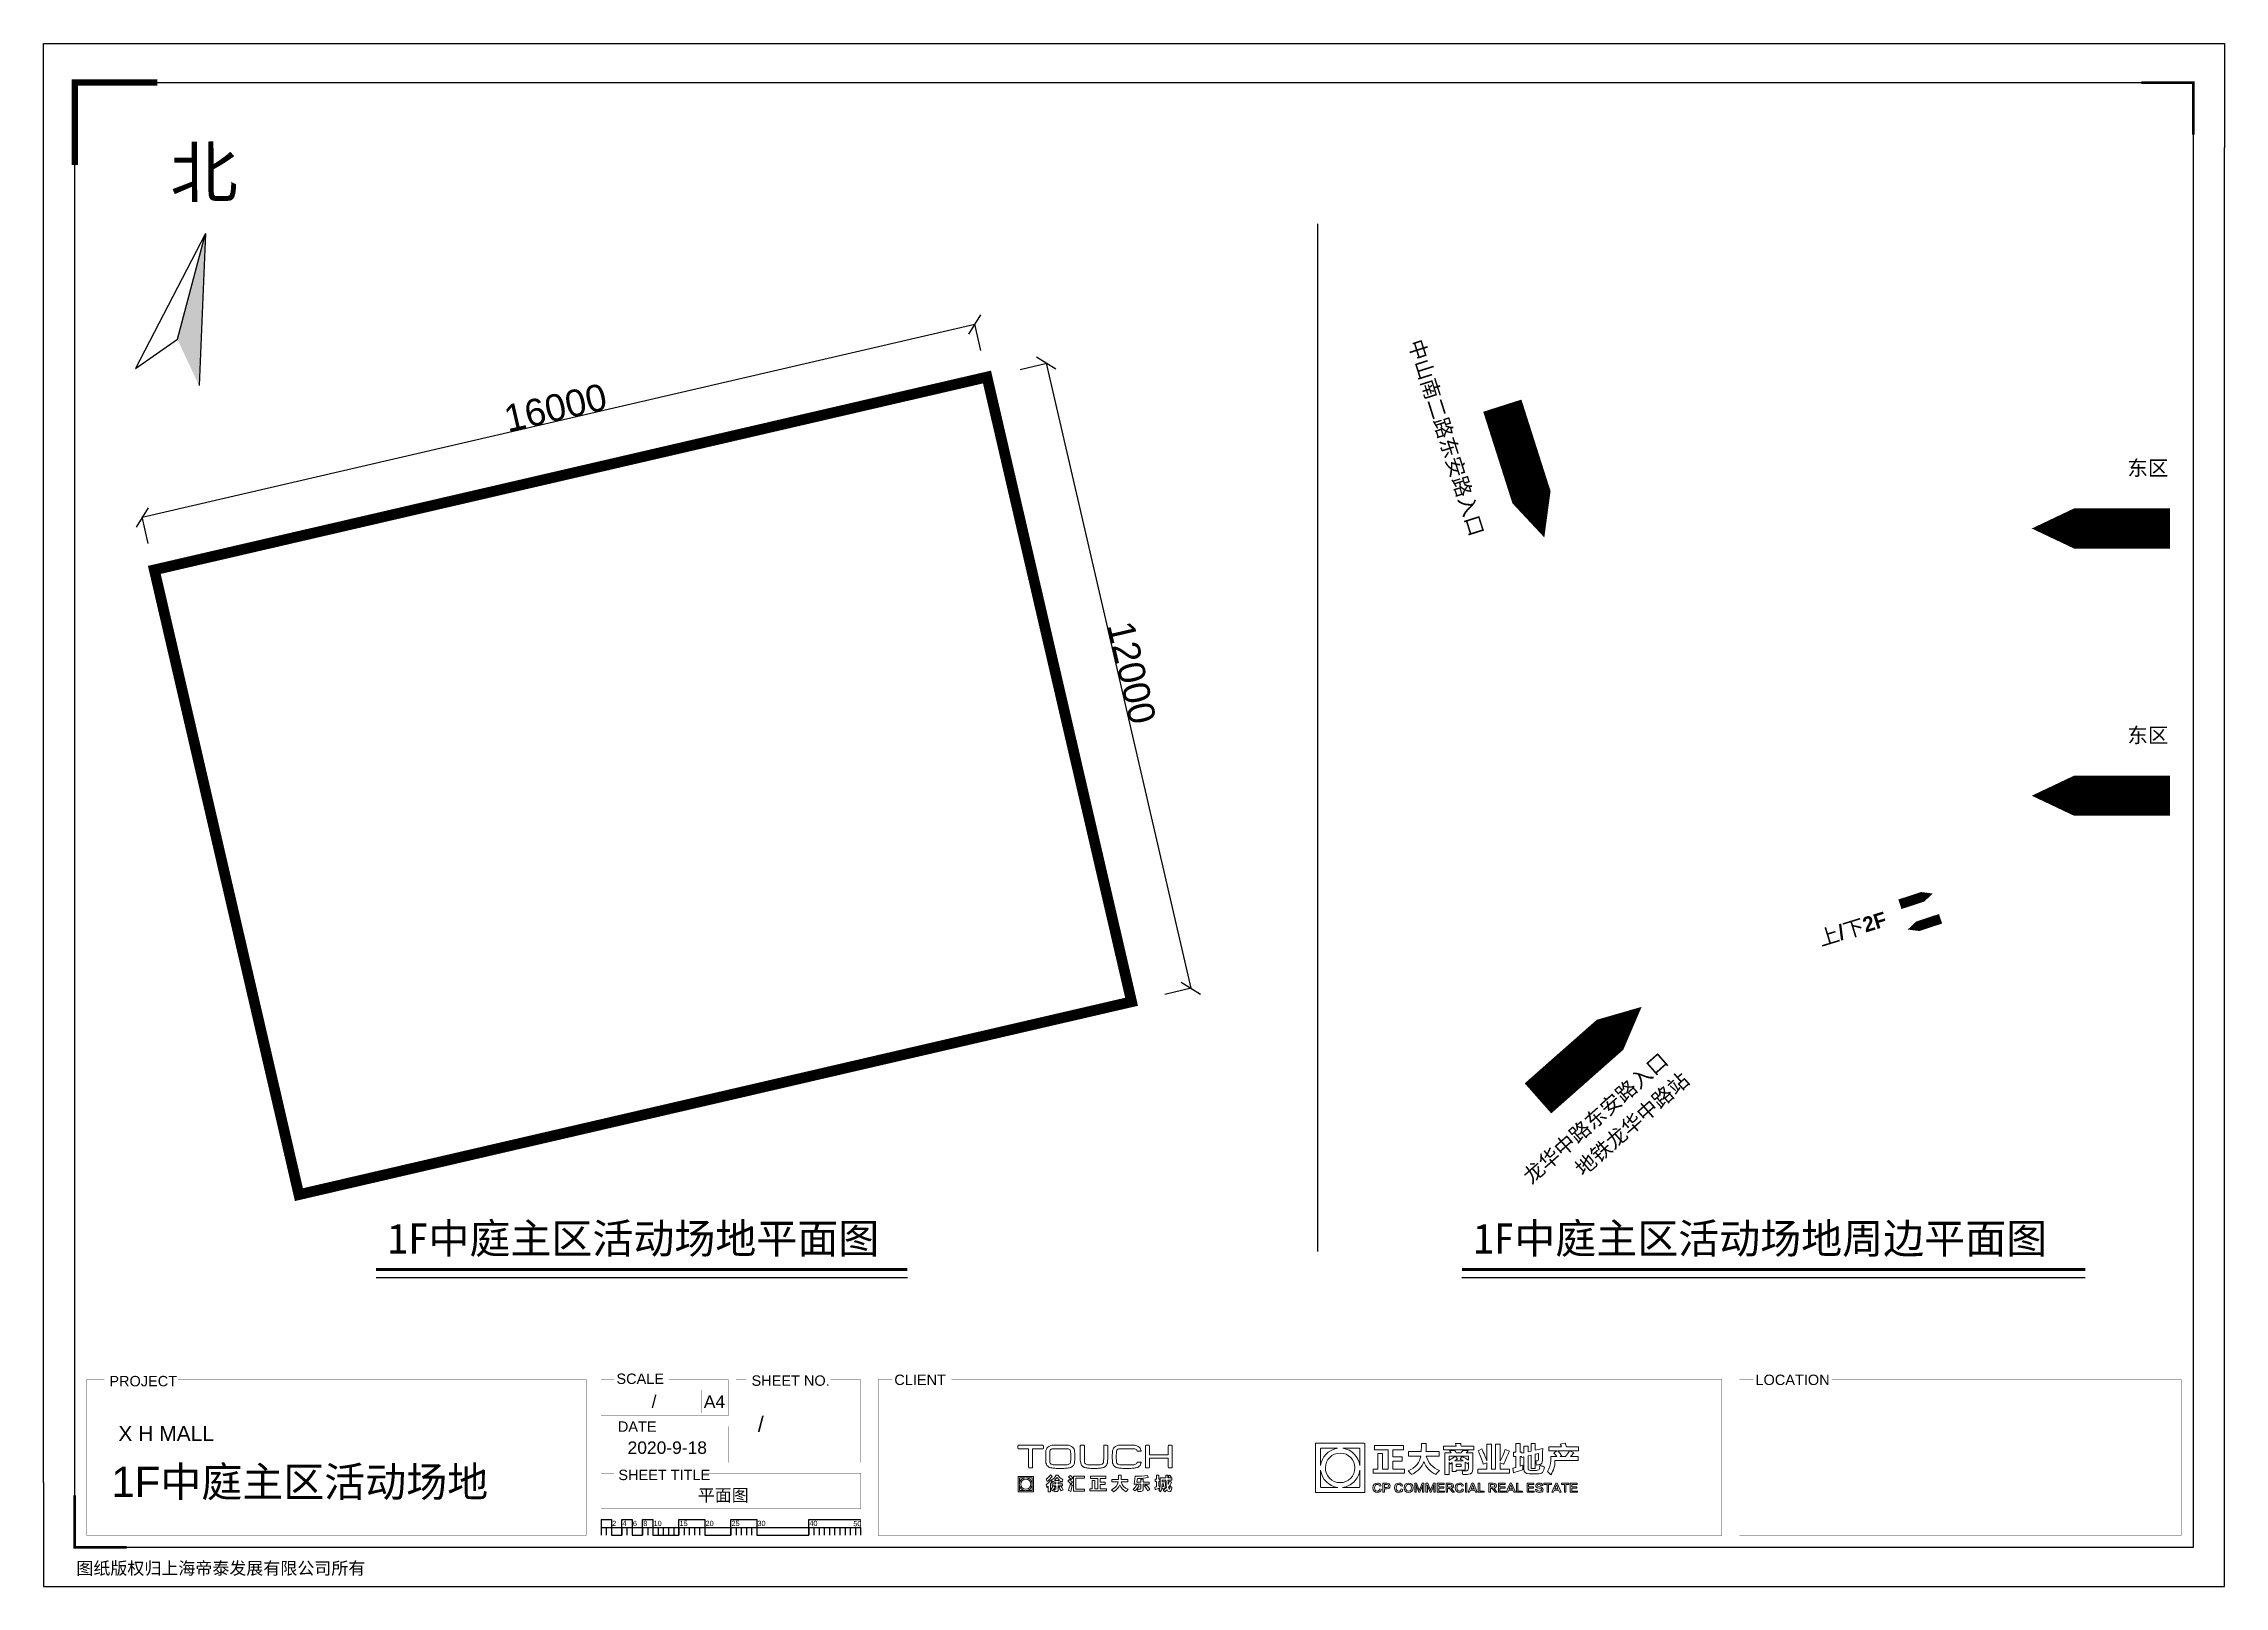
# Model space of a CAD drawing. Header units: inches. Extents: x -3944 to 36880, y -14937 to 13931.
import ezdxf
from ezdxf.enums import TextEntityAlignment as Align

# ---------------------------------------------------------------- set-up
doc = ezdxf.new("R2010")
doc.units = ezdxf.units.IN
doc.header["$MEASUREMENT"] = 0
for name, color, linetype in [('DIM', 3, 'Continuous'), ('WALL', 255, 'Continuous'), ('图层 1', 7, 'Continuous')]:
    doc.layers.add(name, color=color, linetype=linetype)
doc.styles.add('3F_2017.02$0$H1', font='swisscl.ttf')
doc.styles.get("Standard").update_dxf_attribs({"font": 'arial.ttf'})
doc.dimstyles.new('DIM-200MM', dxfattribs={"dimtxt": 200, "dimasz": 120, "dimexe": 10, "dimexo": 10, "dimgap": 0.7, "dimtad": 1, "dimdec": 0, "dimrnd": 5, "dimzin": 1, "dimdsep": 46, "dimtxsty": 'Standard', "dimblk": 'OBLIQUE', "dimcen": 0.5, "dimdle": 1, "dimclrd": 256, "dimclre": 256, "dimclrt": 7, "dimaunit": 1, "dimadec": 0, "dimazin": 0, "dimtfac": 1, "dimtdec": 0, "dimtix": 1, "dimtmove": 2, "dimatfit": 3, "dimfxl": 0, "dimtolj": 1, "dimtzin": 1, "dimarcsym": 0})

msp = doc.modelspace()

# ---------------------------------------------------------------- texts
at = {"style": '3F_2017.02$0$H1'}
msp.add_text('北', height=929.5, rotation=0.3594, dxfattribs=at).set_placement((-1573.4, 11054.2))
for s, height, p in [('PROJECT', 194.4, (-2713.5, -11193.8)), ('SCALE', 194.4, (6779.3, -11149.4)), ('SHEET NO.', 194.4, (9308, -11184.1)), ('CLIENT', 194.4, (11981.4, -11169.6)), ('LOCATION', 194.4, (28101.9, -11169.6)), ('A4', 233.28, (8415.1, -11597.4)), ('DATE', 194.4, (6805.9, -12044.2)), ('SHEET TITLE', 194.4, (6814.7, -12948.4)), ('2', 97.2, (6697.9, -13807.8)), ('4', 97.2, (6892.3, -13807.8)), ('6', 97.2, (7086.7, -13807.8)), ('8', 97.2, (7281.1, -13807.8)), ('10', 97.2, (7475.5, -13807.8)), ('15', 97.2, (7961.5, -13807.8)), ('20', 97.2, (8447.5, -13807.8)), ('25', 97.2, (8933.5, -13807.8)), ('30', 97.2, (9419.5, -13807.8)), ('40', 97.2, (10391.5, -13807.8)), ('50', 97.2, (11214.2, -13811.3)), ('图纸版权归上海帝泰发展有限公司所有', 233.28, (-3331.2, -14714.8))]:
    msp.add_text(s, height=height).set_placement(p)
at = {"color": 240, "true_color": 0xed1f24, "char_height": 281.25, "width": 4797.312, "attachment_point": 1}
for s, insert, rotation in [('{\\fDengXian|b1|i0|c134|p2;中山南二路东安路入口}', (21867.8, 8428.1), 287.68681), ('{\\fDengXian|b1|i0|c134|p2;上/下2F}', (29248.4, -2691.2), 17.09945), ('{\\fDengXian|b1|i0|c134|p2;龙华中路东安路入口}', (23718.6, -7211.4), 41.41978), ('{\\fDengXian|b1|i0|c134|p2;地铁龙华中路站}', (24689, -7068.9), 41.41978)]:
    msp.add_mtext(s, dxfattribs=dict(at, insert=insert, rotation=rotation))
for insert in [(35063.7, 6130.6), (35063.7, 1130.3)]:
    msp.add_mtext('{\\fDengXian|b1|i0|c134|p2;东区}', dxfattribs=dict(at, insert=insert))
at = {"attachment_point": 1}
for s, insert, char_height, width in [('{\\fSimSun|b0|i0|c134|p2;1F中庭主区活动场地平面图}', (2494.5, -8146.6), 562.5, 9576.155), ('{\\fSimSun|b0|i0|c134|p2;1F中庭主区活动场地周边平面图}', (22821.6, -8146.6), 562.5, 11179.21), ('X H MALL', (-2544.6, -11936.8), 281.25, 7659.093)]:
    msp.add_mtext(s, dxfattribs=dict(at, insert=insert, char_height=char_height, width=width))
for tag, text, p in [('/', 'AS NOTED', (7529.2, -11593.8)), ('2020-9-18', '2020-7-22', (8473.4, -12457.8))]:
    msp.add_attdef(tag, text=text, height=233.28).set_placement(p, align=Align.RIGHT)
for tag, p, s, height in [('/', (9424.5, -12047.7), 'SHEET NO.', 291.6), ('1F中庭主区活动场地', (-2676.4, -13262), '###############', 562.5), ('平面图', (8301.6, -13347.3), 'SHEET-TITLE', 233.28)]:
    msp.add_attdef(tag, p, s, height=height)

# ---------------------------------------------------------------- blocks, each defined once
blk = doc.blocks.new('block 47')
at = {"layer": '图层 1', "lineweight": 0}
for points in [[(122.06, -57.89), (122.06, -56.7), (123.44, -56.7), (123.44, -52.04), (124.83, -52.04), (124.83, -56.7), (126.49, -56.7), (126.49, -51.01), (122.45, -51.01), (122.45, -49.7), (130.99, -49.7), (130.99, -51.01), (127.87, -51.01), (127.87, -53.06), (130.64, -53.06), (130.64, -54.37), (127.87, -54.37), (127.87, -56.7), (131.31, -56.7), (131.31, -57.89), (122.06, -57.89)], [(146.62, -55.95), (148.08, -55.95), (148.08, -55.2), (146.62, -55.2), (146.62, -55.95)]]:
    blk.add_lwpolyline(points, dxfattribs=at)
for points, knots in [([(132.5, -52.83), (132.5, -52.83), (132.5, -51.52), (132.5, -51.52), (132.5, -51.52), (136.22, -51.52), (136.22, -51.52), (136.27, -50.84), (136.3, -50.05), (136.3, -49.15), (136.3, -49.15), (137.72, -49.15), (137.72, -49.15), (137.72, -49.44), (137.71, -49.84), (137.68, -50.34), (137.68, -50.89), (137.67, -51.29), (137.64, -51.52), (137.64, -51.52), (141.51, -51.52), (141.51, -51.52), (141.51, -51.52), (141.51, -52.83), (141.51, -52.83), (141.51, -52.83), (137.72, -52.83), (137.72, -52.83), (138.27, -54.94), (139.59, -56.35), (141.67, -57.06), (141.2, -57.5), (140.83, -57.91), (140.57, -58.28), (138.83, -57.47), (137.64, -56.2), (137.01, -54.49), (136.48, -56.1), (135.28, -57.37), (133.41, -58.32), (133.38, -58.3), (133.33, -58.23), (133.25, -58.12), (132.91, -57.73), (132.61, -57.43), (132.34, -57.22), (134.64, -56.19), (135.89, -54.72), (136.1, -52.83), (136.1, -52.83), (132.5, -52.83), (132.5, -52.83)], [0, 0, 0, 0, 1, 1, 1, 2, 2, 2, 3, 3, 3, 4, 4, 4, 5, 5, 5, 6, 6, 6, 7, 7, 7, 8, 8, 8, 9, 9, 9, 10, 10, 10, 11, 11, 11, 12, 12, 12, 13, 13, 13, 14, 14, 14, 15, 15, 15, 16, 16, 16, 17, 17, 17, 17]), ([(142.86, -50.97), (142.86, -50.97), (142.86, -49.94), (142.86, -49.94), (142.86, -49.94), (146.58, -49.94), (146.58, -49.94), (146.58, -49.91), (146.57, -49.86), (146.54, -49.78), (146.49, -49.62), (146.43, -49.41), (146.38, -49.15), (146.38, -49.15), (147.96, -49.11), (147.96, -49.11), (147.96, -49.37), (147.99, -49.65), (148.04, -49.94), (148.04, -49.94), (151.8, -49.94), (151.8, -49.94), (151.8, -49.94), (151.8, -50.97), (151.8, -50.97), (151.8, -50.97), (142.86, -50.97), (142.86, -50.97)], [0, 0, 0, 0, 1, 1, 1, 2, 2, 2, 3, 3, 3, 4, 4, 4, 5, 5, 5, 6, 6, 6, 7, 7, 7, 8, 8, 8, 9, 9, 9, 9]), ([(143.22, -58.28), (143.22, -58.28), (143.22, -51.84), (143.22, -51.84), (143.22, -51.84), (145.08, -51.84), (145.08, -51.84), (145.02, -51.76), (144.95, -51.65), (144.84, -51.52), (144.71, -51.36), (144.62, -51.26), (144.56, -51.21), (144.56, -51.21), (146.11, -51.21), (146.11, -51.21), (146.16, -51.26), (146.24, -51.36), (146.34, -51.52), (146.45, -51.65), (146.53, -51.76), (146.58, -51.84), (146.58, -51.84), (148.08, -51.84), (148.08, -51.84), (148.13, -51.79), (148.2, -51.69), (148.28, -51.56), (148.38, -51.46), (148.5, -51.34), (148.64, -51.21), (148.64, -51.21), (150.14, -51.21), (150.14, -51.21), (149.95, -51.44), (149.76, -51.65), (149.54, -51.84), (149.54, -51.84), (151.48, -51.84), (151.48, -51.84), (151.48, -51.84), (151.48, -56.7), (151.48, -56.7), (151.48, -57.62), (151.06, -58.12), (150.22, -58.2), (149.87, -58.26), (149.32, -58.28), (148.56, -58.28), (148.48, -57.75), (148.4, -57.39), (148.32, -57.18), (148.53, -57.2), (148.89, -57.22), (149.39, -57.22), (149.94, -57.22), (150.22, -56.95), (150.22, -56.42), (150.22, -56.42), (150.22, -54.76), (150.22, -54.76), (150.22, -54.76), (149.94, -55.12), (149.94, -55.12), (149.7, -54.96), (149.47, -54.8), (149.23, -54.65), (149.23, -54.65), (149.23, -56.98), (149.23, -56.98), (149.23, -56.98), (146.62, -56.98), (146.62, -56.98), (146.62, -56.98), (146.62, -57.37), (146.62, -57.37), (146.62, -57.37), (145.43, -57.37), (145.43, -57.37), (145.43, -57.37), (145.43, -54.76), (145.43, -54.76), (145.38, -54.82), (145.29, -54.88), (145.16, -54.96), (145.02, -55.07), (144.92, -55.15), (144.84, -55.2), (144.81, -55.15), (144.73, -55.03), (144.6, -54.84), (144.73, -55), (144.7, -54.95), (144.48, -54.69), (144.48, -54.69), (144.48, -58.28), (144.48, -58.28), (144.48, -58.28), (143.22, -58.28), (143.22, -58.28)], [0, 0, 0, 0, 1, 1, 1, 2, 2, 2, 3, 3, 3, 4, 4, 4, 5, 5, 5, 6, 6, 6, 7, 7, 7, 8, 8, 8, 9, 9, 9, 10, 10, 10, 11, 11, 11, 12, 12, 12, 13, 13, 13, 14, 14, 14, 15, 15, 15, 16, 16, 16, 17, 17, 17, 18, 18, 18, 19, 19, 19, 20, 20, 20, 21, 21, 21, 22, 22, 22, 23, 23, 23, 24, 24, 24, 25, 25, 25, 26, 26, 26, 27, 27, 27, 28, 28, 28, 29, 29, 29, 30, 30, 30, 31, 31, 31, 32, 32, 32, 33, 33, 33, 33]), ([(155.68, -54.25), (155.68, -54.25), (155.68, -49.31), (155.68, -49.31), (155.68, -49.31), (157.06, -49.31), (157.06, -49.31), (157.06, -49.31), (157.06, -56.7), (157.06, -56.7), (157.06, -56.7), (158.25, -56.7), (158.25, -56.7), (158.25, -56.7), (158.25, -49.31), (158.25, -49.31), (158.25, -49.31), (159.59, -49.31), (159.59, -49.31), (159.59, -49.31), (159.59, -54.37), (159.59, -54.37), (160.12, -53.37), (160.62, -52.19), (161.09, -50.85), (161.09, -50.85), (162.32, -51.36), (162.32, -51.36), (162.06, -52.02), (161.59, -53.09), (160.94, -54.57), (160.8, -54.88), (160.7, -55.12), (160.62, -55.28), (160.62, -55.28), (159.59, -54.8), (159.59, -54.8), (159.59, -54.8), (159.59, -56.7), (159.59, -56.7), (159.59, -56.7), (162.32, -56.7), (162.32, -56.7), (162.32, -56.7), (162.32, -57.89), (162.32, -57.89), (162.32, -57.89), (153.03, -57.89), (153.03, -57.89), (153.03, -57.89), (153.03, -56.7), (153.03, -56.7), (153.03, -56.7), (155.68, -56.7), (155.68, -56.7), (155.68, -56.7), (155.68, -54.84), (155.68, -54.84), (155.68, -54.84), (154.61, -55.28), (154.61, -55.28), (154.11, -53.8), (153.59, -52.46), (153.07, -51.25), (153.07, -51.25), (154.21, -50.73), (154.21, -50.73), (154.29, -50.94), (154.43, -51.27), (154.61, -51.72), (154.87, -52.3), (155.23, -53.14), (155.68, -54.25)], [0, 0, 0, 0, 1, 1, 1, 2, 2, 2, 3, 3, 3, 4, 4, 4, 5, 5, 5, 6, 6, 6, 7, 7, 7, 8, 8, 8, 9, 9, 9, 10, 10, 10, 11, 11, 11, 12, 12, 12, 13, 13, 13, 14, 14, 14, 15, 15, 15, 16, 16, 16, 17, 17, 17, 18, 18, 18, 19, 19, 19, 20, 20, 20, 21, 21, 21, 22, 22, 22, 23, 23, 23, 24, 24, 24, 24]), ([(168.73, -51.36), (168.73, -51.36), (168.73, -49.11), (168.73, -49.11), (168.73, -49.11), (169.99, -49.11), (169.99, -49.11), (169.99, -49.11), (169.99, -51.05), (169.99, -51.05), (169.99, -51.05), (172.17, -50.57), (172.17, -50.57), (172.17, -51.07), (172.15, -51.72), (172.13, -52.51), (172.1, -53.01), (172.09, -53.54), (172.09, -54.09), (172.06, -54.8), (171.81, -55.23), (171.34, -55.36), (171.02, -55.38), (170.69, -55.42), (170.35, -55.48), (170.27, -55.05), (170.16, -54.65), (170.03, -54.25), (170.27, -54.25), (170.47, -54.25), (170.63, -54.25), (170.84, -54.22), (170.94, -54.09), (170.94, -53.85), (170.97, -53.46), (170.98, -52.85), (170.98, -52.04), (170.98, -52.04), (169.99, -52.27), (169.99, -52.27), (169.99, -52.27), (169.99, -56.5), (169.99, -56.5), (169.99, -56.5), (168.73, -56.5), (168.73, -56.5), (168.73, -56.5), (168.73, -52.59), (168.73, -52.59), (168.73, -52.59), (167.86, -52.79), (167.86, -52.79), (167.86, -52.79), (167.86, -56.54), (167.86, -56.54), (167.88, -56.86), (168.1, -57.03), (168.49, -57.06), (168.49, -57.06), (170.31, -57.06), (170.31, -57.06), (170.86, -57.06), (171.17, -56.91), (171.22, -56.62), (171.3, -56.28), (171.35, -55.91), (171.38, -55.52), (171.59, -55.62), (171.86, -55.74), (172.21, -55.87), (172.42, -55.95), (172.58, -56.02), (172.68, -56.07), (172.52, -56.7), (172.39, -57.12), (172.29, -57.33), (172.05, -57.83), (171.61, -58.08), (170.98, -58.08), (170.98, -58.08), (168.21, -58.08), (168.21, -58.08), (167.16, -58.08), (166.62, -57.62), (166.59, -56.7), (166.59, -56.7), (166.59, -53.1), (166.59, -53.1), (166.59, -53.1), (166, -53.26), (166, -53.26), (166, -53.26), (165.92, -52.95), (165.92, -52.95), (165.92, -52.95), (165.49, -52.95), (165.49, -52.95), (165.49, -52.95), (165.49, -55.79), (165.49, -55.79), (165.78, -55.71), (166.05, -55.63), (166.32, -55.55), (166.29, -55.82), (166.29, -56.25), (166.32, -56.86), (166.08, -56.94), (165.74, -57.06), (165.29, -57.22), (164.52, -57.43), (163.94, -57.61), (163.55, -57.77), (163.55, -57.77), (163.31, -56.42), (163.31, -56.42), (163.63, -56.35), (163.93, -56.27), (164.22, -56.19), (164.22, -56.19), (164.22, -52.95), (164.22, -52.95), (164.22, -52.95), (163.51, -52.95), (163.51, -52.95), (163.51, -52.95), (163.51, -51.64), (163.51, -51.64), (163.51, -51.64), (164.22, -51.64), (164.22, -51.64), (164.22, -51.64), (164.22, -49.11), (164.22, -49.11), (164.22, -49.11), (165.49, -49.11), (165.49, -49.11), (165.49, -49.11), (165.49, -51.64), (165.49, -51.64), (165.49, -51.64), (166.04, -51.64), (166.04, -51.64), (166.04, -51.64), (166.04, -52), (166.04, -52), (166.04, -52), (166.59, -51.84), (166.59, -51.84), (166.59, -51.84), (166.59, -49.94), (166.59, -49.94), (166.59, -49.94), (167.86, -49.94), (167.86, -49.94), (167.86, -49.94), (167.86, -51.56), (167.86, -51.56), (167.86, -51.56), (168.73, -51.36), (168.73, -51.36)], [0, 0, 0, 0, 1, 1, 1, 2, 2, 2, 3, 3, 3, 4, 4, 4, 5, 5, 5, 6, 6, 6, 7, 7, 7, 8, 8, 8, 9, 9, 9, 10, 10, 10, 11, 11, 11, 12, 12, 12, 13, 13, 13, 14, 14, 14, 15, 15, 15, 16, 16, 16, 17, 17, 17, 18, 18, 18, 19, 19, 19, 20, 20, 20, 21, 21, 21, 22, 22, 22, 23, 23, 23, 24, 24, 24, 25, 25, 25, 26, 26, 26, 27, 27, 27, 28, 28, 28, 29, 29, 29, 30, 30, 30, 31, 31, 31, 32, 32, 32, 33, 33, 33, 34, 34, 34, 35, 35, 35, 36, 36, 36, 37, 37, 37, 38, 38, 38, 39, 39, 39, 40, 40, 40, 41, 41, 41, 42, 42, 42, 43, 43, 43, 44, 44, 44, 45, 45, 45, 46, 46, 46, 47, 47, 47, 48, 48, 48, 49, 49, 49, 50, 50, 50, 51, 51, 51, 52, 52, 52, 53, 53, 53, 53]), ([(174.58, -54.25), (174.58, -54.25), (174.58, -52.99), (174.58, -52.99), (174.58, -52.99), (176.4, -52.99), (176.4, -52.99), (176.38, -52.96), (176.34, -52.92), (176.28, -52.87), (176.1, -52.63), (175.82, -52.3), (175.45, -51.88), (175.45, -51.88), (176.44, -51.29), (176.44, -51.29), (176.44, -51.29), (173.95, -51.29), (173.95, -51.29), (173.95, -51.29), (173.95, -50.1), (173.95, -50.1), (173.95, -50.1), (177.71, -50.1), (177.71, -50.1), (177.68, -50.02), (177.64, -49.9), (177.59, -49.74), (177.51, -49.53), (177.44, -49.39), (177.39, -49.31), (177.39, -49.31), (178.89, -49.07), (178.89, -49.07), (178.97, -49.47), (179.06, -49.81), (179.17, -50.1), (179.17, -50.1), (182.81, -50.1), (182.81, -50.1), (182.81, -50.1), (182.81, -51.29), (182.81, -51.29), (182.81, -51.29), (180.2, -51.29), (180.2, -51.29), (180.2, -51.29), (181.42, -51.88), (181.42, -51.88), (181.03, -52.35), (180.7, -52.72), (180.43, -52.99), (180.43, -52.99), (182.65, -52.99), (182.65, -52.99), (182.65, -52.99), (182.65, -54.17), (182.65, -54.17), (182.65, -54.17), (175.81, -54.17), (175.81, -54.17), (175.81, -54.17), (175.81, -54.41), (175.81, -54.41), (175.81, -55.75), (175.4, -57.08), (174.58, -58.4), (174.35, -58.14), (174.02, -57.81), (173.6, -57.41), (174.2, -56.41), (174.53, -55.36), (174.58, -54.25)], [0, 0, 0, 0, 1, 1, 1, 2, 2, 2, 3, 3, 3, 4, 4, 4, 5, 5, 5, 6, 6, 6, 7, 7, 7, 8, 8, 8, 9, 9, 9, 10, 10, 10, 11, 11, 11, 12, 12, 12, 13, 13, 13, 14, 14, 14, 15, 15, 15, 16, 16, 16, 17, 17, 17, 18, 18, 18, 19, 19, 19, 20, 20, 20, 21, 21, 21, 22, 22, 22, 23, 23, 23, 24, 24, 24, 24]), ([(177.83, -52.71), (177.83, -52.71), (177.35, -52.99), (177.35, -52.99), (177.35, -52.99), (178.89, -52.99), (178.89, -52.99), (179.29, -52.48), (179.68, -51.92), (180.08, -51.29), (180.08, -51.29), (176.64, -51.29), (176.64, -51.29), (176.74, -51.39), (176.9, -51.58), (177.11, -51.84), (177.4, -52.21), (177.64, -52.5), (177.83, -52.71)], [0, 0, 0, 0, 1, 1, 1, 2, 2, 2, 3, 3, 3, 4, 4, 4, 5, 5, 5, 6, 6, 6, 6]), ([(146.26, -52.91), (146.26, -52.91), (146.94, -53.66), (146.94, -53.66), (146.7, -53.87), (146.45, -54.05), (146.18, -54.21), (146.18, -54.21), (148.64, -54.21), (148.64, -54.21), (148.48, -54.13), (148.27, -54), (148, -53.82), (147.87, -53.74), (147.78, -53.68), (147.73, -53.66), (147.73, -53.66), (148.36, -52.95), (148.36, -52.95), (148.99, -53.29), (149.61, -53.66), (150.22, -54.05), (150.22, -54.05), (150.22, -52.87), (150.22, -52.87), (150.22, -52.87), (144.48, -52.87), (144.48, -52.87), (144.48, -52.87), (144.48, -54.17), (144.48, -54.17), (144.8, -53.96), (145.24, -53.66), (145.79, -53.26), (146, -53.1), (146.16, -52.99), (146.26, -52.91)], [0, 0, 0, 0, 1, 1, 1, 2, 2, 2, 3, 3, 3, 4, 4, 4, 5, 5, 5, 6, 6, 6, 7, 7, 7, 8, 8, 8, 9, 9, 9, 10, 10, 10, 11, 11, 11, 12, 12, 12, 12])]:
    blk.add_open_spline(points, degree=3, knots=knots, dxfattribs=at)
blk = doc.blocks.new('block 48')
at = {"layer": '图层 1', "lineweight": 0}
for points in [[(141.43, -63.17), (143.09, -63.17), (143.09, -63.54), (140.99, -63.54), (140.99, -60.84), (143.02, -60.84), (143.02, -61.25), (141.43, -61.25), (141.43, -61.96), (142.93, -61.96), (142.93, -62.35), (141.43, -62.35), (141.43, -63.17)], [(149.29, -60.86), (149.73, -60.86), (149.73, -63.54), (149.29, -63.54), (149.29, -60.86)], [(152.3, -63.54), (152.05, -62.89), (150.84, -62.89), (150.57, -63.54), (150.1, -63.54), (151.23, -60.84), (151.66, -60.84), (152.78, -63.54), (152.3, -63.54)], [(153.09, -60.86), (153.54, -60.86), (153.54, -63.17), (154.89, -63.17), (154.89, -63.54), (153.09, -63.54), (153.09, -60.86)], [(159.52, -63.17), (161.18, -63.17), (161.18, -63.54), (159.08, -63.54), (159.08, -60.84), (161.12, -60.84), (161.12, -61.25), (159.52, -61.25), (159.52, -61.96), (161.03, -61.96), (161.03, -62.35), (159.52, -62.35), (159.52, -63.17)], [(163.61, -63.54), (163.35, -62.89), (162.15, -62.89), (161.87, -63.54), (161.41, -63.54), (162.54, -60.84), (162.96, -60.84), (164.09, -63.54), (163.61, -63.54)], [(164.4, -60.86), (164.85, -60.86), (164.85, -63.17), (166.2, -63.17), (166.2, -63.54), (164.4, -63.54), (164.4, -60.86)], [(168, -63.17), (169.66, -63.17), (169.66, -63.54), (167.56, -63.54), (167.56, -60.84), (169.59, -60.84), (169.59, -61.25), (168, -61.25), (168, -61.96), (169.5, -61.96), (169.5, -62.35), (168, -62.35), (168, -63.17)], [(174.81, -61.25), (173.91, -61.25), (173.91, -63.54), (173.47, -63.54), (173.47, -61.25), (172.56, -61.25), (172.56, -60.86), (174.81, -60.86), (174.81, -61.25)], [(177.12, -63.54), (176.86, -62.89), (175.65, -62.89), (175.38, -63.54), (174.91, -63.54), (176.04, -60.84), (176.47, -60.84), (177.6, -63.54), (177.12, -63.54)], [(179.95, -61.25), (179.06, -61.25), (179.06, -63.54), (178.62, -63.54), (178.62, -61.25), (177.71, -61.25), (177.71, -60.86), (179.95, -60.86), (179.95, -61.25)], [(180.77, -63.17), (182.43, -63.17), (182.43, -63.54), (180.33, -63.54), (180.33, -60.84), (182.37, -60.84), (182.37, -61.25), (180.77, -61.25), (180.77, -61.96), (182.28, -61.96), (182.28, -62.35), (180.77, -62.35), (180.77, -63.17)]]:
    blk.add_lwpolyline(points, dxfattribs=at)
for points, knots in [([(124.4, -61.6), (124.4, -61.6), (123.93, -61.73), (123.93, -61.73), (123.81, -61.4), (123.58, -61.23), (123.25, -61.21), (122.74, -61.23), (122.47, -61.57), (122.44, -62.21), (122.45, -62.86), (122.71, -63.19), (123.22, -63.21), (123.63, -63.22), (123.88, -63), (123.97, -62.57), (123.97, -62.57), (124.45, -62.69), (124.45, -62.69), (124.3, -63.29), (123.89, -63.59), (123.23, -63.58), (122.41, -63.57), (121.99, -63.11), (121.97, -62.21), (121.99, -61.3), (122.42, -60.83), (123.27, -60.81), (123.81, -60.81), (124.19, -61.08), (124.4, -61.6)], [0, 0, 0, 0, 1, 1, 1, 2, 2, 2, 3, 3, 3, 4, 4, 4, 5, 5, 5, 6, 6, 6, 7, 7, 7, 8, 8, 8, 9, 9, 9, 10, 10, 10, 10]), ([(126.08, -62.51), (126.08, -62.51), (125.35, -62.51), (125.35, -62.51), (125.35, -62.51), (125.35, -63.54), (125.35, -63.54), (125.35, -63.54), (124.9, -63.54), (124.9, -63.54), (124.9, -63.54), (124.9, -60.84), (124.9, -60.84), (124.9, -60.84), (126.1, -60.84), (126.1, -60.84), (126.69, -60.87), (127.01, -61.14), (127.05, -61.66), (127.04, -62.22), (126.72, -62.5), (126.08, -62.51)], [0, 0, 0, 0, 1, 1, 1, 2, 2, 2, 3, 3, 3, 4, 4, 4, 5, 5, 5, 6, 6, 6, 7, 7, 7, 7]), ([(126.04, -61.25), (126.04, -61.25), (125.35, -61.25), (125.35, -61.25), (125.35, -61.25), (125.35, -62.12), (125.35, -62.12), (125.35, -62.12), (126.04, -62.12), (126.04, -62.12), (126.41, -62.12), (126.6, -61.97), (126.6, -61.66), (126.58, -61.39), (126.39, -61.26), (126.04, -61.25)], [0, 0, 0, 0, 1, 1, 1, 2, 2, 2, 3, 3, 3, 4, 4, 4, 5, 5, 5, 5]), ([(130.77, -61.6), (130.77, -61.6), (130.3, -61.73), (130.3, -61.73), (130.18, -61.4), (129.95, -61.23), (129.62, -61.21), (129.11, -61.23), (128.84, -61.57), (128.81, -62.21), (128.82, -62.86), (129.08, -63.19), (129.59, -63.21), (130, -63.22), (130.25, -63), (130.34, -62.57), (130.34, -62.57), (130.82, -62.69), (130.82, -62.69), (130.67, -63.29), (130.26, -63.59), (129.6, -63.58), (128.78, -63.57), (128.36, -63.11), (128.34, -62.21), (128.36, -61.3), (128.79, -60.83), (129.64, -60.81), (130.18, -60.81), (130.55, -61.08), (130.77, -61.6)], [0, 0, 0, 0, 1, 1, 1, 2, 2, 2, 3, 3, 3, 4, 4, 4, 5, 5, 5, 6, 6, 6, 7, 7, 7, 8, 8, 8, 9, 9, 9, 10, 10, 10, 10]), ([(132.51, -60.81), (133.34, -60.86), (133.78, -61.32), (133.84, -62.19), (133.81, -63.09), (133.36, -63.56), (132.49, -63.58), (131.64, -63.54), (131.2, -63.08), (131.16, -62.21), (131.21, -61.32), (131.66, -60.85), (132.51, -60.81)], [0, 0, 0, 0, 1, 1, 1, 2, 2, 2, 3, 3, 3, 4, 4, 4, 4]), ([(132.47, -63.22), (133.05, -63.19), (133.35, -62.86), (133.37, -62.21), (133.33, -61.58), (133.04, -61.25), (132.5, -61.19), (131.95, -61.24), (131.65, -61.58), (131.62, -62.21), (131.64, -62.84), (131.93, -63.18), (132.47, -63.22)], [0, 0, 0, 0, 1, 1, 1, 2, 2, 2, 3, 3, 3, 4, 4, 4, 4]), ([(136.5, -60.86), (136.5, -60.86), (137.03, -60.86), (137.03, -60.86), (137.03, -60.86), (137.03, -63.54), (137.03, -63.54), (137.03, -63.54), (136.62, -63.54), (136.62, -63.54), (136.62, -63.54), (136.62, -61.95), (136.62, -61.95), (136.62, -61.82), (136.63, -61.62), (136.66, -61.36), (136.66, -61.36), (136.64, -61.36), (136.64, -61.36), (136.61, -61.52), (136.56, -61.67), (136.49, -61.83), (136.49, -61.83), (135.83, -63.54), (135.83, -63.54), (135.83, -63.54), (135.52, -63.54), (135.52, -63.54), (135.52, -63.54), (134.84, -61.83), (134.84, -61.83), (134.78, -61.66), (134.73, -61.5), (134.7, -61.36), (134.7, -61.36), (134.68, -61.36), (134.68, -61.36), (134.7, -61.56), (134.71, -61.76), (134.71, -61.95), (134.71, -61.95), (134.71, -63.54), (134.71, -63.54), (134.71, -63.54), (134.31, -63.54), (134.31, -63.54), (134.31, -63.54), (134.31, -60.86), (134.31, -60.86), (134.31, -60.86), (134.84, -60.86), (134.84, -60.86), (134.84, -60.86), (135.57, -62.67), (135.57, -62.67), (135.58, -62.72), (135.6, -62.79), (135.65, -62.89), (135.65, -62.94), (135.66, -62.97), (135.67, -62.99), (135.71, -62.86), (135.75, -62.76), (135.79, -62.67), (135.79, -62.67), (136.5, -60.86), (136.5, -60.86)], [0, 0, 0, 0, 1, 1, 1, 2, 2, 2, 3, 3, 3, 4, 4, 4, 5, 5, 5, 6, 6, 6, 7, 7, 7, 8, 8, 8, 9, 9, 9, 10, 10, 10, 11, 11, 11, 12, 12, 12, 13, 13, 13, 14, 14, 14, 15, 15, 15, 16, 16, 16, 17, 17, 17, 18, 18, 18, 19, 19, 19, 20, 20, 20, 21, 21, 21, 22, 22, 22, 22]), ([(139.84, -60.86), (139.84, -60.86), (140.37, -60.86), (140.37, -60.86), (140.37, -60.86), (140.37, -63.54), (140.37, -63.54), (140.37, -63.54), (139.96, -63.54), (139.96, -63.54), (139.96, -63.54), (139.96, -61.95), (139.96, -61.95), (139.96, -61.82), (139.97, -61.62), (140, -61.36), (140, -61.36), (139.98, -61.36), (139.98, -61.36), (139.95, -61.52), (139.9, -61.67), (139.83, -61.83), (139.83, -61.83), (139.17, -63.54), (139.17, -63.54), (139.17, -63.54), (138.85, -63.54), (138.85, -63.54), (138.85, -63.54), (138.18, -61.83), (138.18, -61.83), (138.12, -61.66), (138.07, -61.5), (138.04, -61.36), (138.04, -61.36), (138.02, -61.36), (138.02, -61.36), (138.04, -61.56), (138.05, -61.76), (138.05, -61.95), (138.05, -61.95), (138.05, -63.54), (138.05, -63.54), (138.05, -63.54), (137.65, -63.54), (137.65, -63.54), (137.65, -63.54), (137.65, -60.86), (137.65, -60.86), (137.65, -60.86), (138.18, -60.86), (138.18, -60.86), (138.18, -60.86), (138.91, -62.67), (138.91, -62.67), (138.92, -62.72), (138.94, -62.79), (138.98, -62.89), (138.99, -62.94), (139, -62.97), (139.01, -62.99), (139.05, -62.86), (139.09, -62.76), (139.13, -62.67), (139.13, -62.67), (139.84, -60.86), (139.84, -60.86)], [0, 0, 0, 0, 1, 1, 1, 2, 2, 2, 3, 3, 3, 4, 4, 4, 5, 5, 5, 6, 6, 6, 7, 7, 7, 8, 8, 8, 9, 9, 9, 10, 10, 10, 11, 11, 11, 12, 12, 12, 13, 13, 13, 14, 14, 14, 15, 15, 15, 16, 16, 16, 17, 17, 17, 18, 18, 18, 19, 19, 19, 20, 20, 20, 21, 21, 21, 22, 22, 22, 22]), ([(146.09, -63.54), (146.09, -63.54), (145.49, -63.54), (145.49, -63.54), (145.49, -63.54), (144.58, -62.4), (144.58, -62.4), (144.58, -62.4), (144.04, -62.4), (144.04, -62.4), (144.04, -62.4), (144.04, -63.54), (144.04, -63.54), (144.04, -63.54), (143.6, -63.54), (143.6, -63.54), (143.6, -63.54), (143.6, -60.84), (143.6, -60.84), (143.6, -60.84), (144.86, -60.84), (144.86, -60.84), (145.46, -60.86), (145.78, -61.12), (145.8, -61.61), (145.8, -62.05), (145.57, -62.31), (145.09, -62.38), (145.09, -62.38), (146.09, -63.54), (146.09, -63.54)], [0, 0, 0, 0, 1, 1, 1, 2, 2, 2, 3, 3, 3, 4, 4, 4, 5, 5, 5, 6, 6, 6, 7, 7, 7, 8, 8, 8, 9, 9, 9, 10, 10, 10, 10]), ([(144.04, -61.25), (144.04, -61.25), (144.04, -62), (144.04, -62), (144.04, -62), (144.78, -62), (144.78, -62), (145.17, -62), (145.36, -61.87), (145.35, -61.6), (145.34, -61.37), (145.15, -61.26), (144.78, -61.25), (144.78, -61.25), (144.04, -61.25), (144.04, -61.25)], [0, 0, 0, 0, 1, 1, 1, 2, 2, 2, 3, 3, 3, 4, 4, 4, 5, 5, 5, 5]), ([(148.74, -61.6), (148.74, -61.6), (148.27, -61.73), (148.27, -61.73), (148.15, -61.4), (147.92, -61.23), (147.59, -61.21), (147.08, -61.23), (146.81, -61.57), (146.78, -62.21), (146.79, -62.86), (147.05, -63.19), (147.56, -63.21), (147.97, -63.22), (148.22, -63), (148.31, -62.57), (148.31, -62.57), (148.79, -62.69), (148.79, -62.69), (148.64, -63.29), (148.23, -63.59), (147.57, -63.58), (146.75, -63.57), (146.33, -63.11), (146.31, -62.21), (146.33, -61.3), (146.76, -60.83), (147.61, -60.81), (148.15, -60.81), (148.53, -61.08), (148.74, -61.6)], [0, 0, 0, 0, 1, 1, 1, 2, 2, 2, 3, 3, 3, 4, 4, 4, 5, 5, 5, 6, 6, 6, 7, 7, 7, 8, 8, 8, 9, 9, 9, 10, 10, 10, 10]), ([(150.99, -62.51), (150.99, -62.51), (151.89, -62.51), (151.89, -62.51), (151.89, -62.51), (151.53, -61.56), (151.53, -61.56), (151.48, -61.45), (151.46, -61.36), (151.46, -61.3), (151.46, -61.3), (151.45, -61.3), (151.45, -61.3), (151.44, -61.38), (151.41, -61.46), (151.37, -61.56), (151.37, -61.56), (150.99, -62.51), (150.99, -62.51)], [0, 0, 0, 0, 1, 1, 1, 2, 2, 2, 3, 3, 3, 4, 4, 4, 5, 5, 5, 6, 6, 6, 6]), ([(158.75, -63.54), (158.75, -63.54), (158.16, -63.54), (158.16, -63.54), (158.16, -63.54), (157.25, -62.4), (157.25, -62.4), (157.25, -62.4), (156.7, -62.4), (156.7, -62.4), (156.7, -62.4), (156.7, -63.54), (156.7, -63.54), (156.7, -63.54), (156.26, -63.54), (156.26, -63.54), (156.26, -63.54), (156.26, -60.84), (156.26, -60.84), (156.26, -60.84), (157.52, -60.84), (157.52, -60.84), (158.13, -60.86), (158.44, -61.12), (158.47, -61.61), (158.47, -62.05), (158.23, -62.31), (157.75, -62.38), (157.75, -62.38), (158.75, -63.54), (158.75, -63.54)], [0, 0, 0, 0, 1, 1, 1, 2, 2, 2, 3, 3, 3, 4, 4, 4, 5, 5, 5, 6, 6, 6, 7, 7, 7, 8, 8, 8, 9, 9, 9, 10, 10, 10, 10]), ([(156.7, -61.25), (156.7, -61.25), (156.7, -62), (156.7, -62), (156.7, -62), (157.44, -62), (157.44, -62), (157.83, -62), (158.02, -61.87), (158.01, -61.6), (158, -61.37), (157.81, -61.26), (157.44, -61.25), (157.44, -61.25), (156.7, -61.25), (156.7, -61.25)], [0, 0, 0, 0, 1, 1, 1, 2, 2, 2, 3, 3, 3, 4, 4, 4, 5, 5, 5, 5]), ([(162.3, -62.51), (162.3, -62.51), (163.2, -62.51), (163.2, -62.51), (163.2, -62.51), (162.83, -61.56), (162.83, -61.56), (162.79, -61.45), (162.77, -61.36), (162.77, -61.3), (162.77, -61.3), (162.76, -61.3), (162.76, -61.3), (162.75, -61.38), (162.72, -61.46), (162.68, -61.56), (162.68, -61.56), (162.3, -62.51), (162.3, -62.51)], [0, 0, 0, 0, 1, 1, 1, 2, 2, 2, 3, 3, 3, 4, 4, 4, 5, 5, 5, 6, 6, 6, 6]), ([(172.21, -61.55), (172.21, -61.55), (171.75, -61.67), (171.75, -61.67), (171.67, -61.35), (171.48, -61.19), (171.16, -61.19), (170.79, -61.19), (170.61, -61.32), (170.6, -61.56), (170.56, -61.73), (170.77, -61.86), (171.21, -61.93), (171.94, -62.07), (172.3, -62.36), (172.28, -62.8), (172.26, -63.31), (171.91, -63.57), (171.23, -63.58), (170.56, -63.61), (170.16, -63.33), (170.04, -62.75), (170.04, -62.75), (170.48, -62.62), (170.48, -62.62), (170.52, -63.02), (170.77, -63.21), (171.22, -63.19), (171.62, -63.19), (171.82, -63.06), (171.82, -62.79), (171.85, -62.59), (171.63, -62.45), (171.14, -62.35), (170.44, -62.21), (170.1, -61.95), (170.13, -61.56), (170.16, -61.07), (170.49, -60.82), (171.14, -60.81), (171.73, -60.81), (172.09, -61.06), (172.21, -61.55)], [0, 0, 0, 0, 1, 1, 1, 2, 2, 2, 3, 3, 3, 4, 4, 4, 5, 5, 5, 6, 6, 6, 7, 7, 7, 8, 8, 8, 9, 9, 9, 10, 10, 10, 11, 11, 11, 12, 12, 12, 13, 13, 13, 14, 14, 14, 14]), ([(175.81, -62.51), (175.81, -62.51), (176.7, -62.51), (176.7, -62.51), (176.7, -62.51), (176.34, -61.56), (176.34, -61.56), (176.3, -61.45), (176.28, -61.36), (176.28, -61.3), (176.28, -61.3), (176.26, -61.3), (176.26, -61.3), (176.25, -61.38), (176.23, -61.46), (176.18, -61.56), (176.18, -61.56), (175.81, -62.51), (175.81, -62.51)], [0, 0, 0, 0, 1, 1, 1, 2, 2, 2, 3, 3, 3, 4, 4, 4, 5, 5, 5, 6, 6, 6, 6])]:
    blk.add_open_spline(points, degree=3, knots=knots, dxfattribs=at)
blk = doc.blocks.new('block 46')
at = {"layer": '图层 1', "lineweight": 0}
for points, knots in [([(105, -49.05), (109.78, -49.05), (114.56, -49.05), (119.34, -49.05), (119.54, -49.05), (119.54, -49.05), (119.54, -49.24), (119.54, -51.05), (119.55, -52.86), (119.53, -54.66), (119.51, -57.37), (119.53, -60.08), (119.52, -62.79), (119.52, -63.01), (119.53, -63.23), (119.54, -63.45), (119.54, -63.5), (119.54, -63.54), (119.52, -63.59), (114.71, -63.59), (109.9, -63.59), (105.09, -63.59), (105.02, -63.59), (105, -63.57), (105, -63.5), (105, -58.68), (105, -53.87), (105, -49.05)], [0, 0, 0, 0, 1, 1, 1, 2, 2, 2, 3, 3, 3, 4, 4, 4, 5, 5, 5, 6, 6, 6, 7, 7, 7, 8, 8, 8, 9, 9, 9, 9]), ([(111.48, -50.54), (111.45, -50.54), (111.42, -50.54), (111.4, -50.54), (109.81, -50.54), (108.21, -50.54), (106.62, -50.54), (106.48, -50.54), (106.48, -50.54), (106.48, -50.69), (106.48, -52.3), (106.48, -53.92), (106.48, -55.53), (106.48, -55.54), (106.48, -55.56), (106.48, -55.57), (106.48, -55.58), (106.47, -55.6), (106.49, -55.6), (106.78, -53.21), (108.66, -50.95), (111.48, -50.54)], [0, 0, 0, 0, 1, 1, 1, 2, 2, 2, 3, 3, 3, 4, 4, 4, 5, 5, 5, 6, 6, 6, 7, 7, 7, 7]), ([(113.06, -50.54), (115.65, -50.92), (117.7, -52.98), (118.04, -55.59), (118.04, -55.56), (118.04, -55.52), (118.04, -55.49), (118.04, -53.89), (118.04, -52.3), (118.04, -50.7), (118.04, -50.54), (118.04, -50.54), (117.89, -50.54), (116.31, -50.54), (114.73, -50.54), (113.15, -50.54), (113.12, -50.54), (113.09, -50.54), (113.06, -50.54)], [0, 0, 0, 0, 1, 1, 1, 2, 2, 2, 3, 3, 3, 4, 4, 4, 5, 5, 5, 6, 6, 6, 6]), ([(111.59, -62.11), (108.97, -61.79), (106.83, -59.75), (106.48, -57.03), (106.48, -57.06), (106.48, -57.09), (106.48, -57.12), (106.48, -58.73), (106.48, -60.34), (106.48, -61.95), (106.48, -62.1), (106.48, -62.1), (106.63, -62.1), (107.74, -62.1), (108.86, -62.1), (109.98, -62.1), (110.07, -62.1), (110.16, -62.09), (110.25, -62.1), (110.7, -62.13), (111.15, -62.1), (111.59, -62.11)], [0, 0, 0, 0, 1, 1, 1, 2, 2, 2, 3, 3, 3, 4, 4, 4, 5, 5, 5, 6, 6, 6, 7, 7, 7, 7]), ([(116.63, -56.33), (116.65, -53.99), (114.76, -51.96), (112.29, -51.95), (109.8, -51.93), (107.92, -53.93), (107.89, -56.26), (107.86, -58.67), (109.79, -60.69), (112.26, -60.7), (114.71, -60.7), (116.65, -58.7), (116.63, -56.33)], [0, 0, 0, 0, 1, 1, 1, 2, 2, 2, 3, 3, 3, 4, 4, 4, 4]), ([(118.04, -57.03), (117.86, -58.36), (117.31, -59.5), (116.36, -60.44), (115.41, -61.38), (114.27, -61.93), (112.94, -62.11), (112.98, -62.11), (113.01, -62.11), (113.04, -62.11), (114.66, -62.11), (116.27, -62.11), (117.89, -62.11), (118.04, -62.11), (118.04, -62.11), (118.04, -61.95), (118.04, -60.34), (118.04, -58.74), (118.04, -57.13), (118.04, -57.1), (118.04, -57.06), (118.04, -57.03)], [0, 0, 0, 0, 1, 1, 1, 2, 2, 2, 3, 3, 3, 4, 4, 4, 5, 5, 5, 6, 6, 6, 7, 7, 7, 7])]:
    blk.add_open_spline(points, degree=3, knots=knots, dxfattribs=at)
at = {"layer": '图层 1'}
for name in ['block 47', 'block 48']:
    blk.add_blockref(name, (0, 0), dxfattribs=at)
blk = doc.blocks.new('_Oblique')
at = {"color": 0, "linetype": 'ByBlock', "lineweight": -2}
blk.add_line((-0.5, -0.5), (0.5, 0.5), dxfattribs=at)
blk = doc.blocks.new('*D46')
at = {"layer": 'DEFPOINTS', "color": 0, "transparency": 16777216}
for p in [(13716, 7693), (-2099, 5065), (-1872, 4084)]:
    blk.add_point(p, dxfattribs=at)
at = {"layer": 'DIM', "lineweight": -2, "transparency": 16777216}
for p, q in [((13490, 8674), (-2100, 5065)), ((13601, 8187), (13486, 8684)), ((-1986, 4578), (-2101, 5075))]:
    blk.add_line(p, q, dxfattribs=at)
at = {"layer": 'DIM', "lineweight": -2, "transparency": 16777216, "xscale": 300, "yscale": 300, "zscale": 300}
for p, rotation in [((13489, 8674), 13.03624133684126), ((-2099, 5065), 193.0362413368413)]:
    blk.add_blockref('_Oblique', p, dxfattribs=dict(at, rotation=rotation))
at = {"layer": 'DIM', "color": 7, "transparency": 16777216, "insert": (5637, 7119), "char_height": 500, "attachment_point": 5, "rotation": 13.0362}
blk.add_mtext('\\A1;16000', dxfattribs=at)
blk = doc.blocks.new('*D47')
at = {"layer": 'DEFPOINTS', "color": 0, "transparency": 16777216}
for p in [(13716, 7693), (16423, -3998), (17530, -3742)]:
    blk.add_point(p, dxfattribs=at)
at = {"layer": 'DIM', "lineweight": -2, "transparency": 16777216}
for p, q in [((14337, 7836), (14833, 7951)), ((14823, 7950), (17531, -3743)), ((17043, -3854), (17540, -3739))]:
    blk.add_line(p, q, dxfattribs=at)
at = {"layer": 'DIM', "lineweight": -2, "transparency": 16777216, "xscale": 300, "yscale": 300, "zscale": 300}
for p, rotation in [((14824, 7949), 103.0362413368412), ((17530, -3742), 283.0362413368413)]:
    blk.add_blockref('_Oblique', p, dxfattribs=dict(at, rotation=rotation))
at = {"layer": 'DIM', "color": 7, "transparency": 16777216, "insert": (16426, 2161), "char_height": 500, "attachment_point": 5, "rotation": 283.0362}
blk.add_mtext('\\A1;12000', dxfattribs=at)
blk = doc.blocks.new('block 35')
at = {"layer": '图层 1', "lineweight": 0}
blk.add_lwpolyline([(116.3, -100.2), (109.1, -100.2), (109.1, -107.4), (116.3, -107.4), (116.3, -100.2), (116.3, -100.2)], dxfattribs=at)
for points, knots in [([(120.7, -85.6), (120.7, -85.6), (109.3, -85.6), (109.3, -85.6), (109.1, -85.6), (109, -85.8), (109, -86), (109, -86), (109, -87), (109, -87), (109, -87.2), (109.1, -87.3), (109.3, -87.3), (109.3, -87.3), (114, -87.3), (114, -87.3), (114, -87.3), (114, -87.3), (114, -87.3), (114, -87.3), (114, -95.9), (114, -95.9), (114, -96.1), (114.2, -96.2), (114.3, -96.2), (114.3, -96.2), (115.6, -96.2), (115.6, -96.2), (115.8, -96.2), (115.9, -96.1), (115.9, -95.9), (115.9, -95.9), (115.9, -87.3), (115.9, -87.3), (115.9, -87.3), (116, -87.3), (116, -87.3), (116, -87.3), (120.7, -87.3), (120.7, -87.3), (120.8, -87.3), (121, -87.2), (121, -87), (121, -87), (121, -86), (121, -86), (121, -85.8), (120.8, -85.6), (120.7, -85.6), (120.7, -85.6), (120.7, -85.6), (120.7, -85.6)], [0, 0, 0, 0, 1, 1, 1, 2, 2, 2, 3, 3, 3, 4, 4, 4, 5, 5, 5, 6, 6, 6, 7, 7, 7, 8, 8, 8, 9, 9, 9, 10, 10, 10, 11, 11, 11, 12, 12, 12, 13, 13, 13, 14, 14, 14, 15, 15, 15, 16, 16, 16, 17, 17, 17, 17]), ([(135.5, -88), (135.4, -87.6), (135.2, -87.2), (135, -86.9), (134.8, -86.6), (134.5, -86.3), (134.1, -86.1), (133.7, -85.9), (133.3, -85.7), (132.7, -85.6), (132.2, -85.5), (131.5, -85.5), (130.7, -85.5), (130.7, -85.5), (126.9, -85.5), (126.9, -85.5), (126.1, -85.5), (125.4, -85.5), (124.9, -85.6), (124.3, -85.7), (123.9, -85.9), (123.5, -86.1), (123.1, -86.3), (122.8, -86.6), (122.6, -86.9), (122.4, -87.2), (122.2, -87.6), (122.1, -88), (122, -88.4), (122, -88.8), (122, -89.3), (122, -89.8), (122, -90.4), (122, -90.9), (122, -91.5), (122, -92.1), (122, -92.5), (122, -93), (122, -93.5), (122.1, -93.9), (122.2, -94.3), (122.4, -94.7), (122.6, -95), (122.8, -95.3), (123.1, -95.6), (123.5, -95.8), (123.9, -96), (124.3, -96.1), (124.9, -96.2), (125.4, -96.3), (126.1, -96.4), (126.9, -96.4), (126.9, -96.4), (130.7, -96.4), (130.7, -96.4), (131.5, -96.4), (132.2, -96.3), (132.7, -96.2), (133.3, -96.1), (133.7, -96), (134.1, -95.8), (134.5, -95.6), (134.8, -95.3), (135, -95), (135.2, -94.7), (135.4, -94.3), (135.5, -93.9), (135.5, -93.5), (135.6, -93), (135.6, -92.5), (135.6, -92.1), (135.6, -91.5), (135.6, -90.9), (135.6, -90.4), (135.6, -89.8), (135.6, -89.3), (135.6, -88.8), (135.5, -88.4), (135.5, -88), (135.5, -88), (135.5, -88), (135.5, -88)], [0, 0, 0, 0, 1, 1, 1, 2, 2, 2, 3, 3, 3, 4, 4, 4, 5, 5, 5, 6, 6, 6, 7, 7, 7, 8, 8, 8, 9, 9, 9, 10, 10, 10, 11, 11, 11, 12, 12, 12, 13, 13, 13, 14, 14, 14, 15, 15, 15, 16, 16, 16, 17, 17, 17, 18, 18, 18, 19, 19, 19, 20, 20, 20, 21, 21, 21, 22, 22, 22, 23, 23, 23, 24, 24, 24, 25, 25, 25, 26, 26, 26, 27, 27, 27, 27]), ([(130.7, -94.7), (130.7, -94.7), (126.9, -94.7), (126.9, -94.7), (126.3, -94.7), (125.9, -94.7), (125.5, -94.7), (125.2, -94.6), (124.9, -94.6), (124.6, -94.5), (124.4, -94.4), (124.3, -94.3), (124.2, -94.2), (124.1, -94), (124, -93.8), (124, -93.6), (123.9, -93.3), (123.9, -92.9), (123.9, -92.5), (123.9, -92.1), (123.9, -91.5), (123.9, -90.9), (123.9, -90.3), (123.9, -89.8), (123.9, -89.4), (123.9, -88.9), (123.9, -88.6), (124, -88.3), (124, -88), (124.1, -87.8), (124.2, -87.7), (124.3, -87.6), (124.4, -87.5), (124.6, -87.4), (124.9, -87.3), (125.2, -87.2), (125.5, -87.2), (125.9, -87.2), (126.3, -87.2), (126.9, -87.2), (126.9, -87.2), (130.7, -87.2), (130.7, -87.2), (131.2, -87.2), (131.7, -87.2), (132.1, -87.2), (132.4, -87.2), (132.7, -87.3), (132.9, -87.4), (133.1, -87.5), (133.3, -87.6), (133.4, -87.7), (133.5, -87.8), (133.6, -88), (133.6, -88.3), (133.7, -88.6), (133.7, -88.9), (133.7, -89.4), (133.7, -89.8), (133.7, -90.3), (133.7, -90.9), (133.7, -91.5), (133.7, -92.1), (133.7, -92.5), (133.7, -92.9), (133.7, -93.3), (133.6, -93.6), (133.6, -93.8), (133.5, -94), (133.4, -94.2), (133.3, -94.3), (133.1, -94.4), (132.9, -94.5), (132.7, -94.6), (132.4, -94.6), (132.1, -94.7), (131.7, -94.7), (131.2, -94.7), (130.7, -94.7), (130.7, -94.7), (130.7, -94.7), (130.7, -94.7)], [0, 0, 0, 0, 1, 1, 1, 2, 2, 2, 3, 3, 3, 4, 4, 4, 5, 5, 5, 6, 6, 6, 7, 7, 7, 8, 8, 8, 9, 9, 9, 10, 10, 10, 11, 11, 11, 12, 12, 12, 13, 13, 13, 14, 14, 14, 15, 15, 15, 16, 16, 16, 17, 17, 17, 18, 18, 18, 19, 19, 19, 20, 20, 20, 21, 21, 21, 22, 22, 22, 23, 23, 23, 24, 24, 24, 25, 25, 25, 26, 26, 26, 27, 27, 27, 27]), ([(150.7, -85.6), (150.7, -85.6), (149.5, -85.6), (149.5, -85.6), (149.4, -85.6), (149.3, -85.6), (149.2, -85.7), (149.2, -85.7), (149.2, -85.8), (149.2, -85.9), (149.2, -85.9), (149.2, -90.8), (149.2, -90.8), (149.2, -91.4), (149.2, -92.1), (149.1, -92.5), (149.1, -92.9), (149.1, -93.3), (149, -93.6), (149, -93.8), (148.9, -94), (148.8, -94.2), (148.7, -94.3), (148.6, -94.4), (148.4, -94.5), (148.1, -94.6), (147.9, -94.6), (147.5, -94.7), (147.1, -94.7), (146.7, -94.7), (146.1, -94.7), (146.1, -94.7), (143.2, -94.7), (143.2, -94.7), (142.6, -94.7), (142.1, -94.7), (141.8, -94.7), (141.4, -94.6), (141.1, -94.6), (140.9, -94.5), (140.7, -94.4), (140.6, -94.3), (140.5, -94.2), (140.4, -94), (140.3, -93.8), (140.2, -93.6), (140.2, -93.3), (140.1, -92.9), (140.1, -92.5), (140.1, -92.1), (140.1, -91.4), (140.1, -90.8), (140.1, -90.8), (140.1, -85.9), (140.1, -85.9), (140.1, -85.7), (140, -85.6), (139.8, -85.6), (139.8, -85.6), (138.5, -85.6), (138.5, -85.6), (138.4, -85.6), (138.2, -85.7), (138.2, -85.9), (138.2, -85.9), (138.2, -90.8), (138.2, -90.8), (138.2, -91.4), (138.2, -92.1), (138.2, -92.5), (138.3, -93), (138.3, -93.5), (138.4, -93.9), (138.5, -94.3), (138.6, -94.7), (138.8, -95), (139.1, -95.3), (139.4, -95.6), (139.8, -95.8), (140.1, -96), (140.6, -96.1), (141.2, -96.2), (141.7, -96.3), (142.4, -96.4), (143.2, -96.4), (143.2, -96.4), (146.1, -96.4), (146.1, -96.4), (146.9, -96.4), (147.6, -96.3), (148.1, -96.2), (148.7, -96.1), (149.2, -96), (149.5, -95.8), (149.9, -95.6), (150.2, -95.3), (150.4, -95), (150.6, -94.7), (150.8, -94.3), (150.9, -93.9), (151, -93.5), (151, -93), (151, -92.5), (151, -92.1), (151.1, -91.4), (151.1, -90.8), (151.1, -90.8), (151.1, -85.9), (151.1, -85.9), (151.1, -85.7), (150.9, -85.6), (150.7, -85.6), (150.7, -85.6), (150.7, -85.6), (150.7, -85.6)], [0, 0, 0, 0, 1, 1, 1, 2, 2, 2, 3, 3, 3, 4, 4, 4, 5, 5, 5, 6, 6, 6, 7, 7, 7, 8, 8, 8, 9, 9, 9, 10, 10, 10, 11, 11, 11, 12, 12, 12, 13, 13, 13, 14, 14, 14, 15, 15, 15, 16, 16, 16, 17, 17, 17, 18, 18, 18, 19, 19, 19, 20, 20, 20, 21, 21, 21, 22, 22, 22, 23, 23, 23, 24, 24, 24, 25, 25, 25, 26, 26, 26, 27, 27, 27, 28, 28, 28, 29, 29, 29, 30, 30, 30, 31, 31, 31, 32, 32, 32, 33, 33, 33, 34, 34, 34, 35, 35, 35, 36, 36, 36, 37, 37, 37, 38, 38, 38, 38]), ([(164.8, -93.6), (164.8, -93.8), (164.7, -94), (164.6, -94.2), (164.5, -94.3), (164.3, -94.4), (164.1, -94.5), (163.9, -94.6), (163.6, -94.7), (163.3, -94.7), (162.9, -94.7), (162.4, -94.7), (161.9, -94.7), (161.9, -94.7), (158.1, -94.7), (158.1, -94.7), (157.5, -94.7), (157.1, -94.7), (156.7, -94.7), (156.3, -94.7), (156.1, -94.6), (155.8, -94.5), (155.6, -94.4), (155.5, -94.3), (155.4, -94.2), (155.3, -94), (155.2, -93.8), (155.2, -93.6), (155.1, -93.3), (155.1, -92.9), (155.1, -92.5), (155, -92.1), (155, -91.6), (155, -91), (155, -90.4), (155, -89.8), (155.1, -89.4), (155.1, -88.9), (155.1, -88.6), (155.2, -88.3), (155.2, -88), (155.3, -87.8), (155.4, -87.7), (155.5, -87.6), (155.6, -87.4), (155.8, -87.4), (156.1, -87.3), (156.3, -87.2), (156.7, -87.2), (157.1, -87.2), (157.5, -87.2), (158.1, -87.2), (158.1, -87.2), (161.9, -87.2), (161.9, -87.2), (162.4, -87.2), (162.9, -87.2), (163.3, -87.2), (163.6, -87.2), (163.9, -87.3), (164.1, -87.4), (164.3, -87.4), (164.5, -87.6), (164.6, -87.7), (164.7, -87.8), (164.8, -88), (164.8, -88.3), (164.8, -88.3), (164.8, -88.3), (164.8, -88.4), (164.8, -88.4), (166.7, -88.4), (166.7, -88.4), (166.7, -88.2), (166.7, -88.1), (166.6, -88), (166.5, -87.6), (166.4, -87.2), (166.2, -86.9), (166, -86.6), (165.7, -86.3), (165.3, -86.1), (164.9, -85.9), (164.4, -85.7), (163.9, -85.6), (163.3, -85.5), (162.7, -85.5), (161.9, -85.5), (161.9, -85.5), (158.1, -85.5), (158.1, -85.5), (157.3, -85.5), (156.6, -85.5), (156.1, -85.6), (155.5, -85.7), (155, -85.9), (154.7, -86.1), (154.3, -86.3), (154, -86.6), (153.8, -86.9), (153.6, -87.2), (153.4, -87.6), (153.3, -88), (153.2, -88.4), (153.2, -88.8), (153.2, -89.3), (153.2, -89.8), (153.1, -90.4), (153.1, -90.9), (153.1, -90.9), (153.1, -91), (153.1, -91), (153.1, -91), (153.1, -91), (153.1, -91), (153.1, -91.6), (153.2, -92.1), (153.2, -92.5), (153.2, -93), (153.2, -93.5), (153.3, -93.9), (153.4, -94.3), (153.6, -94.7), (153.8, -95), (154, -95.3), (154.3, -95.6), (154.7, -95.8), (155, -96), (155.5, -96.1), (156.1, -96.2), (156.6, -96.3), (157.3, -96.4), (158.1, -96.4), (158.1, -96.4), (161.9, -96.4), (161.9, -96.4), (162.7, -96.4), (163.3, -96.3), (163.9, -96.2), (164.4, -96.1), (164.9, -96), (165.3, -95.8), (165.7, -95.6), (166, -95.3), (166.2, -95), (166.4, -94.7), (166.5, -94.3), (166.6, -93.9), (166.7, -93.8), (166.7, -93.7), (166.7, -93.5), (166.7, -93.5), (164.8, -93.5), (164.8, -93.5), (164.8, -93.5), (164.8, -93.6), (164.8, -93.6), (164.8, -93.6), (164.8, -93.6), (164.8, -93.6)], [0, 0, 0, 0, 1, 1, 1, 2, 2, 2, 3, 3, 3, 4, 4, 4, 5, 5, 5, 6, 6, 6, 7, 7, 7, 8, 8, 8, 9, 9, 9, 10, 10, 10, 11, 11, 11, 12, 12, 12, 13, 13, 13, 14, 14, 14, 15, 15, 15, 16, 16, 16, 17, 17, 17, 18, 18, 18, 19, 19, 19, 20, 20, 20, 21, 21, 21, 22, 22, 22, 23, 23, 23, 24, 24, 24, 25, 25, 25, 26, 26, 26, 27, 27, 27, 28, 28, 28, 29, 29, 29, 30, 30, 30, 31, 31, 31, 32, 32, 32, 33, 33, 33, 34, 34, 34, 35, 35, 35, 36, 36, 36, 37, 37, 37, 38, 38, 38, 39, 39, 39, 40, 40, 40, 41, 41, 41, 42, 42, 42, 43, 43, 43, 44, 44, 44, 45, 45, 45, 46, 46, 46, 47, 47, 47, 48, 48, 48, 49, 49, 49, 50, 50, 50, 51, 51, 51, 52, 52, 52, 53, 53, 53, 53]), ([(180.9, -85.6), (180.9, -85.6), (179.7, -85.6), (179.7, -85.6), (179.5, -85.6), (179.3, -85.8), (179.3, -86), (179.3, -86), (179.3, -90), (179.3, -90), (179.3, -90), (179.3, -90.1), (179.3, -90.1), (179.3, -90.1), (175, -90.1), (175, -90.1), (175, -90.1), (170.6, -90.1), (170.6, -90.1), (170.6, -90.1), (170.6, -90), (170.6, -90), (170.6, -90), (170.6, -86), (170.6, -86), (170.6, -85.8), (170.4, -85.6), (170.3, -85.6), (170.3, -85.6), (169, -85.6), (169, -85.6), (168.8, -85.6), (168.7, -85.8), (168.7, -86), (168.7, -86), (168.7, -95.9), (168.7, -95.9), (168.7, -96.1), (168.8, -96.2), (169, -96.2), (169, -96.2), (170.3, -96.2), (170.3, -96.2), (170.4, -96.2), (170.6, -96.1), (170.6, -95.9), (170.6, -95.9), (170.6, -91.8), (170.6, -91.8), (170.6, -91.8), (170.6, -91.8), (170.6, -91.7), (170.6, -91.7), (170.8, -91.7), (170.8, -91.7), (170.8, -91.7), (179.1, -91.7), (179.1, -91.7), (179.1, -91.7), (179.3, -91.7), (179.3, -91.7), (179.3, -91.8), (179.3, -91.8), (179.3, -91.8), (179.3, -91.8), (179.3, -95.9), (179.3, -95.9), (179.3, -96.1), (179.5, -96.2), (179.7, -96.2), (179.7, -96.2), (180.9, -96.2), (180.9, -96.2), (181.1, -96.2), (181.2, -96.1), (181.2, -95.9), (181.2, -95.9), (181.2, -86), (181.2, -86), (181.2, -85.8), (181.1, -85.6), (180.9, -85.6), (180.9, -85.6), (180.9, -85.6), (180.9, -85.6)], [0, 0, 0, 0, 1, 1, 1, 2, 2, 2, 3, 3, 3, 4, 4, 4, 5, 5, 5, 6, 6, 6, 7, 7, 7, 8, 8, 8, 9, 9, 9, 10, 10, 10, 11, 11, 11, 12, 12, 12, 13, 13, 13, 14, 14, 14, 15, 15, 15, 16, 16, 16, 17, 17, 17, 18, 18, 18, 19, 19, 19, 20, 20, 20, 21, 21, 21, 22, 22, 22, 23, 23, 23, 24, 24, 24, 25, 25, 25, 26, 26, 26, 27, 27, 27, 28, 28, 28, 28]), ([(109.7, -100.8), (109.7, -100.8), (112.5, -100.8), (112.5, -100.8), (111, -100.9), (109.8, -102.1), (109.7, -103.6), (109.7, -103.6), (109.7, -100.8), (109.7, -100.8), (109.7, -100.8), (109.7, -100.8), (109.7, -100.8)], [0, 0, 0, 0, 1, 1, 1, 2, 2, 2, 3, 3, 3, 4, 4, 4, 4]), ([(110.3, -103.8), (110.3, -102.5), (111.4, -101.4), (112.7, -101.4), (114, -101.4), (115.1, -102.5), (115.1, -103.8), (115.1, -105.1), (114, -106.2), (112.7, -106.2), (111.4, -106.2), (110.3, -105.1), (110.3, -103.8), (110.3, -103.8), (110.3, -103.8), (110.3, -103.8)], [0, 0, 0, 0, 1, 1, 1, 2, 2, 2, 3, 3, 3, 4, 4, 4, 5, 5, 5, 5]), ([(115.7, -103.6), (115.6, -102.1), (114.4, -100.9), (112.9, -100.8), (112.9, -100.8), (115.7, -100.8), (115.7, -100.8), (115.7, -100.8), (115.7, -103.6), (115.7, -103.6), (115.7, -103.6), (115.7, -103.6), (115.7, -103.6)], [0, 0, 0, 0, 1, 1, 1, 2, 2, 2, 3, 3, 3, 4, 4, 4, 4]), ([(109.7, -106.8), (109.7, -106.8), (109.7, -104), (109.7, -104), (109.8, -105.5), (111, -106.7), (112.5, -106.8), (112.5, -106.8), (109.7, -106.8), (109.7, -106.8), (109.7, -106.8), (109.7, -106.8), (109.7, -106.8)], [0, 0, 0, 0, 1, 1, 1, 2, 2, 2, 3, 3, 3, 4, 4, 4, 4]), ([(115.7, -106.8), (115.7, -106.8), (112.9, -106.8), (112.9, -106.8), (114.4, -106.7), (115.6, -105.5), (115.7, -104), (115.7, -104), (115.7, -106.8), (115.7, -106.8), (115.7, -106.8), (115.7, -106.8), (115.7, -106.8)], [0, 0, 0, 0, 1, 1, 1, 2, 2, 2, 3, 3, 3, 4, 4, 4, 4])]:
    blk.add_open_spline(points, degree=3, knots=knots, dxfattribs=at)
blk = doc.blocks.new('block 36')
at = {"layer": '图层 1', "lineweight": 0}
for points in [[(135, -107), (135, -100.1), (140.1, -100.1), (140.1, -101), (136.1, -101), (136.1, -106.1), (140.2, -106.1), (140.2, -107), (135, -107)], [(142.7, -106.9), (142.7, -105.9), (143.8, -105.9), (143.8, -102), (145, -102), (145, -105.9), (146.4, -105.9), (146.4, -101.2), (143, -101.2), (143, -100.1), (150.2, -100.1), (150.2, -101.2), (147.5, -101.2), (147.5, -102.9), (149.9, -102.9), (149.9, -104), (147.5, -104), (147.5, -105.9), (150.4, -105.9), (150.4, -106.9), (142.7, -106.9)]]:
    blk.add_lwpolyline(points, dxfattribs=at)
for points, knots in [([(124.2, -99.5), (124.2, -99.5), (125, -100.2), (125, -100.2), (124.3, -101.2), (123.5, -101.9), (122.7, -102.6), (122.6, -102.3), (122.5, -101.9), (122.3, -101.4), (123, -100.9), (123.6, -100.3), (124.2, -99.5)], [0, 0, 0, 0, 1, 1, 1, 2, 2, 2, 3, 3, 3, 4, 4, 4, 4]), ([(124.2, -102), (124.2, -102), (125, -102.7), (125, -102.7), (124.9, -102.8), (124.8, -102.9), (124.7, -103), (124.6, -103.1), (124.5, -103.3), (124.2, -103.6), (124.2, -103.6), (124.2, -107.3), (124.2, -107.3), (124.2, -107.3), (123.2, -107.3), (123.2, -107.3), (123.2, -107.3), (123.2, -104.8), (123.2, -104.8), (123, -104.9), (122.8, -105.1), (122.6, -105.3), (122.5, -104.9), (122.4, -104.5), (122.3, -104.1), (122.9, -103.5), (123.6, -102.8), (124.2, -102)], [0, 0, 0, 0, 1, 1, 1, 2, 2, 2, 3, 3, 3, 4, 4, 4, 5, 5, 5, 6, 6, 6, 7, 7, 7, 8, 8, 8, 9, 9, 9, 9]), ([(125, -104.5), (125, -104.5), (125, -103.6), (125, -103.6), (125, -103.6), (126.8, -103.6), (126.8, -103.6), (126.8, -103.6), (126.8, -102.9), (126.8, -102.9), (126.8, -102.9), (125.7, -102.9), (125.7, -102.9), (125.7, -102.9), (125.7, -102.5), (125.7, -102.5), (125.6, -102.6), (125.5, -102.6), (125.4, -102.7), (125.3, -102.8), (125.3, -102.8), (125.2, -102.8), (125.2, -102.8), (125.1, -102.7), (125.1, -102.6), (124.9, -102.3), (124.7, -102), (124.6, -101.9), (125.6, -101.4), (126.3, -100.6), (126.9, -99.6), (126.9, -99.6), (127.9, -99.6), (127.9, -99.6), (127.9, -99.7), (127.9, -99.7), (127.9, -99.8), (128.5, -100.7), (129.3, -101.3), (130.1, -101.7), (129.9, -102.2), (129.8, -102.5), (129.7, -102.8), (129.5, -102.7), (129.2, -102.5), (129, -102.4), (129, -102.4), (129, -102.9), (129, -102.9), (129, -102.9), (127.9, -102.9), (127.9, -102.9), (127.9, -102.9), (127.9, -103.6), (127.9, -103.6), (127.9, -103.6), (129.8, -103.6), (129.8, -103.6), (129.8, -103.6), (129.8, -104.5), (129.8, -104.5), (129.8, -104.5), (127.9, -104.5), (127.9, -104.5), (127.9, -104.5), (127.9, -106.3), (127.9, -106.3), (127.9, -106.9), (127.6, -107.2), (127, -107.2), (126.7, -107.3), (126.3, -107.3), (126, -107.3), (126, -106.9), (125.9, -106.5), (125.8, -106.2), (125.9, -106.2), (126, -106.2), (126.1, -106.2), (126.2, -106.3), (126.3, -106.3), (126.4, -106.3), (126.7, -106.3), (126.8, -106.1), (126.8, -105.7), (126.8, -105.7), (126.8, -104.5), (126.8, -104.5), (126.8, -104.5), (125, -104.5), (125, -104.5)], [0, 0, 0, 0, 1, 1, 1, 2, 2, 2, 3, 3, 3, 4, 4, 4, 5, 5, 5, 6, 6, 6, 7, 7, 7, 8, 8, 8, 9, 9, 9, 10, 10, 10, 11, 11, 11, 12, 12, 12, 13, 13, 13, 14, 14, 14, 15, 15, 15, 16, 16, 16, 17, 17, 17, 18, 18, 18, 19, 19, 19, 20, 20, 20, 21, 21, 21, 22, 22, 22, 23, 23, 23, 24, 24, 24, 25, 25, 25, 26, 26, 26, 27, 27, 27, 28, 28, 28, 29, 29, 29, 30, 30, 30, 30]), ([(127.4, -100.6), (127, -101.1), (126.6, -101.6), (126.2, -102), (126.2, -102), (128.5, -102), (128.5, -102), (128.1, -101.6), (127.7, -101.1), (127.4, -100.6)], [0, 0, 0, 0, 1, 1, 1, 2, 2, 2, 3, 3, 3, 3]), ([(132.4, -102.4), (132.4, -102.4), (133.1, -101.6), (133.1, -101.6), (133.4, -101.8), (133.7, -102.1), (134.1, -102.4), (134.4, -102.6), (134.5, -102.8), (134.6, -102.9), (134.6, -102.9), (133.9, -103.7), (133.9, -103.7), (133.4, -103.2), (132.9, -102.8), (132.4, -102.4)], [0, 0, 0, 0, 1, 1, 1, 2, 2, 2, 3, 3, 3, 4, 4, 4, 5, 5, 5, 5]), ([(132.7, -100.4), (132.7, -100.4), (133.4, -99.7), (133.4, -99.7), (133.5, -99.7), (133.5, -99.8), (133.7, -99.9), (133.9, -100), (134.2, -100.3), (134.7, -100.8), (134.7, -100.8), (134, -101.6), (134, -101.6), (133.6, -101.1), (133.1, -100.7), (132.7, -100.4)], [0, 0, 0, 0, 1, 1, 1, 2, 2, 2, 3, 3, 3, 4, 4, 4, 5, 5, 5, 5]), ([(152.9, -102.7), (152.9, -102.7), (152.9, -101.6), (152.9, -101.6), (152.9, -101.6), (156.1, -101.6), (156.1, -101.6), (156.1, -101), (156.1, -100.4), (156.1, -99.6), (156.1, -99.6), (157.3, -99.6), (157.3, -99.6), (157.3, -99.9), (157.3, -100.2), (157.3, -100.6), (157.3, -101.1), (157.3, -101.4), (157.3, -101.6), (157.3, -101.6), (160.5, -101.6), (160.5, -101.6), (160.5, -101.6), (160.5, -102.7), (160.5, -102.7), (160.5, -102.7), (157.3, -102.7), (157.3, -102.7), (157.8, -104.5), (158.9, -105.6), (160.6, -106.2), (160.2, -106.6), (159.9, -107), (159.7, -107.3), (158.2, -106.6), (157.3, -105.5), (156.7, -104.1), (156.3, -105.4), (155.3, -106.5), (153.7, -107.3), (153.7, -107.3), (153.6, -107.2), (153.6, -107.1), (153.3, -106.8), (153, -106.6), (152.8, -106.4), (154.7, -105.5), (155.8, -104.3), (156, -102.7), (156, -102.7), (152.9, -102.7), (152.9, -102.7)], [0, 0, 0, 0, 1, 1, 1, 2, 2, 2, 3, 3, 3, 4, 4, 4, 5, 5, 5, 6, 6, 6, 7, 7, 7, 8, 8, 8, 9, 9, 9, 10, 10, 10, 11, 11, 11, 12, 12, 12, 13, 13, 13, 14, 14, 14, 15, 15, 15, 16, 16, 16, 17, 17, 17, 17]), ([(166.5, -102.8), (166.5, -102.8), (166.5, -101.5), (166.5, -101.5), (166.5, -101.5), (167.7, -101.5), (167.7, -101.5), (167.7, -101.5), (167.7, -102.8), (167.7, -102.8), (167.7, -102.8), (170.4, -102.8), (170.4, -102.8), (170.4, -102.8), (170.4, -103.8), (170.4, -103.8), (170.4, -103.8), (167.7, -103.8), (167.7, -103.8), (167.7, -103.8), (167.7, -105.9), (167.7, -105.9), (167.7, -106.7), (167.3, -107.2), (166.5, -107.2), (166.1, -107.2), (165.7, -107.2), (165.2, -107.2), (165.2, -107.1), (165.2, -107), (165.1, -106.9), (165.1, -106.6), (165, -106.4), (164.9, -106.1), (165.3, -106.2), (165.6, -106.2), (165.9, -106.2), (166.3, -106.2), (166.5, -106), (166.5, -105.7), (166.5, -105.7), (166.5, -103.8), (166.5, -103.8), (166.5, -103.8), (163.4, -103.8), (163.4, -103.8), (163.4, -103.8), (163.9, -100.1), (163.9, -100.1), (165.9, -100.1), (167.8, -99.9), (169.6, -99.7), (169.6, -99.7), (170, -100.7), (170, -100.7), (168.5, -100.9), (166.8, -101.1), (165, -101.1), (165, -101.1), (164.7, -102.8), (164.7, -102.8), (164.7, -102.8), (166.5, -102.8), (166.5, -102.8)], [0, 0, 0, 0, 1, 1, 1, 2, 2, 2, 3, 3, 3, 4, 4, 4, 5, 5, 5, 6, 6, 6, 7, 7, 7, 8, 8, 8, 9, 9, 9, 10, 10, 10, 11, 11, 11, 12, 12, 12, 13, 13, 13, 14, 14, 14, 15, 15, 15, 16, 16, 16, 17, 17, 17, 18, 18, 18, 19, 19, 19, 20, 20, 20, 21, 21, 21, 21]), ([(178, -104.8), (178, -105.4), (177.7, -105.8), (177.3, -105.9), (177.2, -105.9), (177.1, -105.9), (177, -105.9), (176.8, -105.9), (176.6, -105.9), (176.5, -105.9), (176.5, -105.7), (176.5, -105.6), (176.4, -105.4), (176.3, -106.2), (176.1, -106.8), (175.7, -107.3), (175.6, -107.2), (175.4, -106.9), (175.1, -106.7), (175, -106.6), (175, -106.6), (175, -106.6), (175.1, -106.3), (175.3, -106), (175.4, -105.7), (175, -105.8), (174.5, -105.9), (173.9, -106.2), (173.6, -106.2), (173.4, -106.3), (173.3, -106.3), (173.3, -106.3), (173.1, -105.2), (173.1, -105.2), (173.4, -105.1), (173.6, -105.1), (173.9, -105), (173.9, -105), (173.9, -102.5), (173.9, -102.5), (173.9, -102.5), (173.3, -102.5), (173.3, -102.5), (173.3, -102.5), (173.3, -101.5), (173.3, -101.5), (173.3, -101.5), (173.9, -101.5), (173.9, -101.5), (173.9, -101.5), (173.9, -99.6), (173.9, -99.6), (173.9, -99.6), (174.9, -99.6), (174.9, -99.6), (174.9, -99.6), (174.9, -101.5), (174.9, -101.5), (174.9, -101.5), (175.4, -101.5), (175.4, -101.5), (175.4, -101.5), (175.4, -102.5), (175.4, -102.5), (175.4, -102.5), (174.9, -102.5), (174.9, -102.5), (174.9, -102.5), (174.9, -104.8), (174.9, -104.8), (174.9, -104.7), (174.9, -104.7), (175, -104.7), (175.1, -104.7), (175.2, -104.6), (175.4, -104.6), (175.4, -104.9), (175.4, -105.2), (175.4, -105.6), (175.5, -105), (175.6, -104.4), (175.6, -103.6), (175.6, -103.6), (175.6, -100.9), (175.6, -100.9), (175.6, -100.9), (178.2, -100.9), (178.2, -100.9), (178.2, -100.8), (178.2, -100.6), (178.2, -100.3), (178.2, -100), (178.2, -99.8), (178.2, -99.6), (178.2, -99.6), (179.2, -99.6), (179.2, -99.6), (179.2, -100.2), (179.2, -100.6), (179.2, -100.9), (179.2, -100.9), (180, -100.9), (180, -100.9), (179.8, -100.6), (179.5, -100.3), (179.3, -100), (179.3, -100), (180, -99.6), (180, -99.6), (180.3, -99.9), (180.5, -100.2), (180.7, -100.5), (180.7, -100.5), (180.2, -100.9), (180.2, -100.9), (180.2, -100.9), (181, -100.9), (181, -100.9), (181, -100.9), (181, -101.9), (181, -101.9), (181, -101.9), (179.2, -101.9), (179.2, -101.9), (179.3, -102.6), (179.3, -103.3), (179.3, -103.9), (179.6, -103.4), (179.8, -102.9), (180, -102.4), (180, -102.4), (180.9, -102.9), (180.9, -102.9), (180.5, -103.8), (180, -104.7), (179.5, -105.4), (179.7, -105.9), (179.8, -106.2), (180, -106.2), (180.1, -106.2), (180.2, -105.7), (180.2, -104.8), (180.5, -105), (180.8, -105.1), (181.1, -105.2), (181, -105.9), (180.9, -106.4), (180.8, -106.7), (180.6, -107.1), (180.4, -107.3), (180, -107.3), (179.4, -107.3), (179, -107), (178.8, -106.4), (178.5, -106.7), (178.1, -107.1), (177.7, -107.4), (177.6, -107.2), (177.4, -107), (177.2, -106.7), (177.1, -106.7), (177.1, -106.6), (177.1, -106.6), (177.6, -106.3), (178.1, -105.9), (178.5, -105.2), (178.4, -104.4), (178.3, -103.3), (178.3, -101.9), (178.3, -101.9), (176.5, -101.9), (176.5, -101.9), (176.5, -101.9), (176.5, -102.7), (176.5, -102.7), (176.5, -102.7), (178.1, -102.7), (178.1, -102.7), (178.1, -103.3), (178, -104), (178, -104.8)], [0, 0, 0, 0, 1, 1, 1, 2, 2, 2, 3, 3, 3, 4, 4, 4, 5, 5, 5, 6, 6, 6, 7, 7, 7, 8, 8, 8, 9, 9, 9, 10, 10, 10, 11, 11, 11, 12, 12, 12, 13, 13, 13, 14, 14, 14, 15, 15, 15, 16, 16, 16, 17, 17, 17, 18, 18, 18, 19, 19, 19, 20, 20, 20, 21, 21, 21, 22, 22, 22, 23, 23, 23, 24, 24, 24, 25, 25, 25, 26, 26, 26, 27, 27, 27, 28, 28, 28, 29, 29, 29, 30, 30, 30, 31, 31, 31, 32, 32, 32, 33, 33, 33, 34, 34, 34, 35, 35, 35, 36, 36, 36, 37, 37, 37, 38, 38, 38, 39, 39, 39, 40, 40, 40, 41, 41, 41, 42, 42, 42, 43, 43, 43, 44, 44, 44, 45, 45, 45, 46, 46, 46, 47, 47, 47, 48, 48, 48, 49, 49, 49, 50, 50, 50, 51, 51, 51, 52, 52, 52, 53, 53, 53, 54, 54, 54, 55, 55, 55, 56, 56, 56, 57, 57, 57, 58, 58, 58, 59, 59, 59, 60, 60, 60, 60]), ([(125.4, -104.7), (125.4, -104.7), (126.4, -105.1), (126.4, -105.1), (126, -105.8), (125.6, -106.4), (125.2, -106.9), (125.2, -106.9), (125.1, -106.9), (125.1, -106.8), (124.9, -106.7), (124.6, -106.6), (124.3, -106.4), (124.7, -106), (125.1, -105.4), (125.4, -104.7)], [0, 0, 0, 0, 1, 1, 1, 2, 2, 2, 3, 3, 3, 4, 4, 4, 5, 5, 5, 5]), ([(128.1, -105.1), (128.1, -105.1), (129, -104.7), (129, -104.7), (129.1, -104.8), (129.3, -105), (129.5, -105.3), (129.8, -105.8), (130, -106.2), (130.2, -106.4), (130.2, -106.4), (129.2, -106.9), (129.2, -106.9), (128.9, -106.3), (128.5, -105.7), (128.1, -105.1)], [0, 0, 0, 0, 1, 1, 1, 2, 2, 2, 3, 3, 3, 4, 4, 4, 5, 5, 5, 5]), ([(133.4, -103.9), (133.6, -104), (133.9, -104), (134.2, -104.2), (134.4, -104.2), (134.4, -104.2), (134.5, -104.2), (134.2, -105.4), (133.9, -106.4), (133.7, -107.2), (133.3, -107), (132.9, -106.9), (132.6, -106.8), (132.9, -106), (133.2, -105), (133.4, -103.9)], [0, 0, 0, 0, 1, 1, 1, 2, 2, 2, 3, 3, 3, 4, 4, 4, 5, 5, 5, 5]), ([(164.7, -104), (164.7, -104), (165.7, -104.6), (165.7, -104.6), (165.1, -105.5), (164.5, -106.3), (163.8, -106.9), (163.5, -106.6), (163.3, -106.4), (163, -106.3), (163.6, -105.6), (164.2, -104.9), (164.7, -104)], [0, 0, 0, 0, 1, 1, 1, 2, 2, 2, 3, 3, 3, 4, 4, 4, 4]), ([(168.3, -104.6), (168.3, -104.6), (169.1, -104.1), (169.1, -104.1), (169.5, -104.4), (170, -105.2), (170.8, -106.2), (170.6, -106.3), (170.4, -106.5), (170, -106.7), (169.9, -106.8), (169.8, -106.8), (169.7, -106.9), (169.2, -105.9), (168.7, -105.2), (168.3, -104.6)], [0, 0, 0, 0, 1, 1, 1, 2, 2, 2, 3, 3, 3, 4, 4, 4, 5, 5, 5, 5]), ([(176.4, -105), (176.6, -105), (176.7, -105), (176.7, -105), (177, -105), (177.1, -104.9), (177.1, -104.7), (177.1, -104.3), (177.1, -104), (177.1, -103.7), (177.1, -103.7), (176.5, -103.7), (176.5, -103.7), (176.5, -104.1), (176.5, -104.6), (176.4, -105)], [0, 0, 0, 0, 1, 1, 1, 2, 2, 2, 3, 3, 3, 4, 4, 4, 5, 5, 5, 5])]:
    blk.add_open_spline(points, degree=3, knots=knots, dxfattribs=at)
blk = doc.blocks.new('block 34')
at = {"layer": '图层 1'}
for name in ['block 35', 'block 36']:
    blk.add_blockref(name, (0, 0), dxfattribs=at)

# ---------------------------------------------------------------- dimensions: what is measured, and where the dimension line sits
at = {"layer": 'DIM'}
for p2, distance, picture, middle in [((-1871.7, 4083.5), -1007.5, '*D46', (5637.1, 7118.9)), ((16422.7, -3998.1), 1137, '*D47', (16426.4, 2161.4))]:
    dim = msp.add_aligned_dim(p1=(13715.9, 7692.6), p2=p2, distance=distance, dimstyle='DIM-200MM', override={"dimtxt": 500, "dimasz": 300}, dxfattribs=at)
    dim.commit()
    dim.dimension.update_dxf_attribs({"geometry": picture, "text_midpoint": middle})

# ---------------------------------------------------------------- hatches: boundary and pattern name
msp.add_hatch(color=256).paths.add_polyline_path([(-1440.9, 8401.2), (-1034.4, 7533.1), (-910.9, 10379.3)])

# ---------------------------------------------------------------- linework, layer by layer
for p, q in [((-910.9, 10379.3), (-2226.9, 7852.6)), ((-1440.9, 8401.2), (-910.9, 10379.3)), ((-910.9, 10379.3), (-1034.4, 7533.1)), ((19901.3, 10559.6), (19901.3, -8671))]:
    msp.add_line(p, q)
at = {"ltscale": 0.1}
msp.add_line((-2226.9, 7852.6), (-1440.9, 8401.2), dxfattribs=at)
at = {"color": 8}
msp.add_line((6490.2, -13833.4), (11350.2, -13833.4), dxfattribs=at)
for points in [[(-3944.2, -12993.4), (-3944.2, 13931), (34935.8, 13931)], [(34935.8, 13931), (36879.8, 13931), (36879.8, 11987)], [(34935.8, -14937.4), (36879.8, -14937.4), (36879.8, 11987)], [(2280, -9155.5), (12225.8, -9155.5)], [(22607.2, -9155.5), (34275.6, -9155.5)], [(-3944.2, -12993.4), (-3944.2, -14937.4), (34935.8, -14937.4)], [(6490.2, -13687.6), (6490.2, -13979.2)], [(6684.6, -13833.4), (6684.6, -13979.2)], [(8434.2, -13833.4), (8434.2, -13979.2)], [(8920.2, -13833.4), (8920.2, -13979.2)], [(11350.2, -13833.4), (11350.2, -13979.2)]]:
    msp.add_lwpolyline(points)
for points, const_width in [([(-3361, 11658.3), (-3361, 13202), (-1817.2, 13202)], 116.6), ([(36296.6, 12230), (36296.6, 13202), (35324.6, 13202)], 48.6), ([(2280, -9007.6), (12225.8, -9007.6)], 56.2), ([(22607.2, -9007.6), (34275.6, -9007.6)], 56.2), ([(-1427.4, -11068), (6212.9, -11068), (6212.9, -13983.4), (-3136, -13983.4), (-3136, -11068), (-2810.1, -11068)], 4.86), ([(7757.6, -11068), (8871.6, -11068), (8871.6, -11748.4), (6490.2, -11748.4), (6490.2, -11068), (6733.2, -11068)], 4.86), ([(8371.6, -11263), (8371.6, -11696.2)], 4.86), ([(10780.9, -11068), (11350.2, -11068), (11350.2, -12623.2), (9017.4, -12623.2), (9017.4, -11068), (9211.8, -11068)], 4.86), ([(13050.9, -11068), (27470.6, -11068), (27470.6, -13983.4), (11678.9, -13983.4), (11678.9, -11068), (11941.1, -11068)], 4.86), ([(29530.8, -11068), (36071.6, -11068), (36071.6, -13983.4), (27799.4, -13983.4), (27799.4, -11068), (28061.6, -11068)], 4.86), ([(7605.9, -11942.8), (8871.6, -11942.8), (8871.6, -12623.2), (6490.2, -12623.2), (6490.2, -11942.8), (6733.2, -11942.8)], 4.86), ([(8381.2, -12817.6), (11350.2, -12817.6), (11350.2, -13488.1), (6490.2, -13488.1), (6490.2, -12817.6), (6733.2, -12817.6)], 4.86), ([(-3361, -13236.4), (-3361, -14208.4), (-2389, -14208.4)], 48.6), ([(6684.6, -13687.6), (6684.6, -13833.4)], 9.72), ([(6879, -13687.6), (6879, -13833.4)], 9.72), ([(7073.4, -13687.6), (7073.4, -13833.4)], 9.72), ([(7267.8, -13687.6), (7267.8, -13833.4)], 9.72), ([(7462.2, -13687.6), (7462.2, -13833.4)], 9.72), ([(7948.2, -13687.6), (7948.2, -13833.4)], 9.72), ([(8434.2, -13687.6), (8434.2, -13833.4)], 9.72), ([(8920.2, -13687.6), (8920.2, -13833.4)], 9.72), ([(9406.2, -13687.6), (9406.2, -13833.4)], 9.72), ([(10378.2, -13687.6), (10378.2, -13833.4)], 9.72), ([(11350.2, -13687.6), (11350.2, -13833.4)], 9.72)]:
    msp.add_lwpolyline(points, dxfattribs=dict(const_width=const_width))
msp.add_lwpolyline([(-3361, 13202), (36296.6, 13202), (36296.6, -14208.4), (-3361, -14208.4)], close=True)
at = {"color": 240, "true_color": 0xed1f24}
for points in [[(23362.8, 7156.2, 750, 750, 0), (23668.2, 6198.4, 1500, 0, 0), (24149.2, 4689.9, 0, 0, 0)], [(35863, 4858.1, 750, 750, 0), (34857.7, 4858.1, 1500, 0, 0), (33274.3, 4858.1, 0, 0, 0)], [(35863, -142.2, 750, 750, 0), (34857.7, -142.2, 1500, 0, 0), (33274.3, -142.2, 0, 0, 0)], [(30805.4, -2173.9, 187.5, 187.5, 0), (31044.3, -2095.7, 375, 0, 0), (31420.5, -1972.5, 0, 0, 0)], [(31566.8, -2445.2, 187.5, 187.5, 0), (31328, -2523.4, 375, 0, 0), (30951.8, -2646.6, 0, 0, 0)], [(24030.1, -5805.8, 750, 750, 0), (24784, -5140.7, 1500, 0, 0), (25971.4, -4093.1, 0, 0, 0)]]:
    msp.add_lwpolyline(points, format="xyseb", dxfattribs=at)
at = {"color": 8}
for points in [[(6490.2, -13687.6), (6684.6, -13687.6), (6684.6, -13979.2), (6879, -13979.2), (6879, -13687.6), (7073.4, -13687.6), (7073.4, -13979.2), (7267.8, -13979.2), (7267.8, -13687.6), (7462.2, -13687.6), (7462.2, -13979.2), (7948.2, -13979.2), (7948.2, -13687.6), (8434.2, -13687.6), (8434.2, -13979.2), (8920.2, -13979.2), (8920.2, -13687.6), (9406.2, -13687.6), (9406.2, -13979.2), (10378.2, -13979.2), (10378.2, -13687.6), (11350.2, -13687.6)], [(6587.4, -13833.4), (6587.4, -13979.2)], [(6879, -13833.4), (6879, -13979.2)], [(6976.2, -13833.4), (6976.2, -13979.2)], [(7073.4, -13833.4), (7073.4, -13979.2)], [(7267.8, -13833.4), (7267.8, -13979.2)], [(7365, -13833.4), (7365, -13979.2)], [(7462.2, -13833.4), (7462.2, -13979.2)], [(7559.4, -13833.4), (7559.4, -13979.2)], [(7656.6, -13833.4), (7656.6, -13979.2)], [(7753.8, -13833.4), (7753.8, -13979.2)], [(7851, -13833.4), (7851, -13979.2)], [(7948.2, -13833.4), (7948.2, -13979.2)], [(8045.4, -13833.4), (8045.4, -13979.2)], [(8142.6, -13833.4), (8142.6, -13979.2)], [(8239.8, -13833.4), (8239.8, -13979.2)], [(8337, -13833.4), (8337, -13979.2)], [(9017.4, -13833.4), (9017.4, -13979.2)], [(9114.6, -13833.4), (9114.6, -13979.2)], [(9211.8, -13833.4), (9211.8, -13979.2)], [(9309, -13833.4), (9309, -13979.2)], [(9406.2, -13833.4), (9406.2, -13979.2)], [(10378.2, -13833.4), (10378.2, -13979.2)], [(10475.4, -13833.4), (10475.4, -13979.2)], [(10572.6, -13833.4), (10572.6, -13979.2)], [(10669.8, -13833.4), (10669.8, -13979.2)], [(10767, -13833.4), (10767, -13979.2)], [(10864.2, -13833.4), (10864.2, -13979.2)], [(10961.4, -13833.4), (10961.4, -13979.2)], [(11058.6, -13833.4), (11058.6, -13979.2)], [(11155.8, -13833.4), (11155.8, -13979.2)], [(11253, -13833.4), (11253, -13979.2)]]:
    msp.add_lwpolyline(points, dxfattribs=at)
at = {"layer": 'WALL', "const_width": 200}
msp.add_lwpolyline([(-1871.7, 4083.5), (13715.9, 7692.6), (16422.7, -3998.1), (835.1, -7607.2)], close=True, dxfattribs=at)

# ---------------------------------------------------------------- block references
at = {"layer": '图层 1'}
for name, p, xscale, yscale, zscale in [('block 34', (9934.3, -8873.3), 40, 40, 40), ('block 46', (13223.2, -9155.6), 63.28125, 63.28125, 63.28125)]:
    msp.add_blockref(name, p, dxfattribs=dict(at, xscale=xscale, yscale=yscale, zscale=zscale))

msp.set_redraw_order([(e.dxf.handle, doc.entitydb.next_handle()) for e in msp.query("TEXT MTEXT ATTDEF DIMENSION ARC_DIMENSION")])  # texts and dimensions are drawn at this point

doc.saveas('drawing.dxf')
